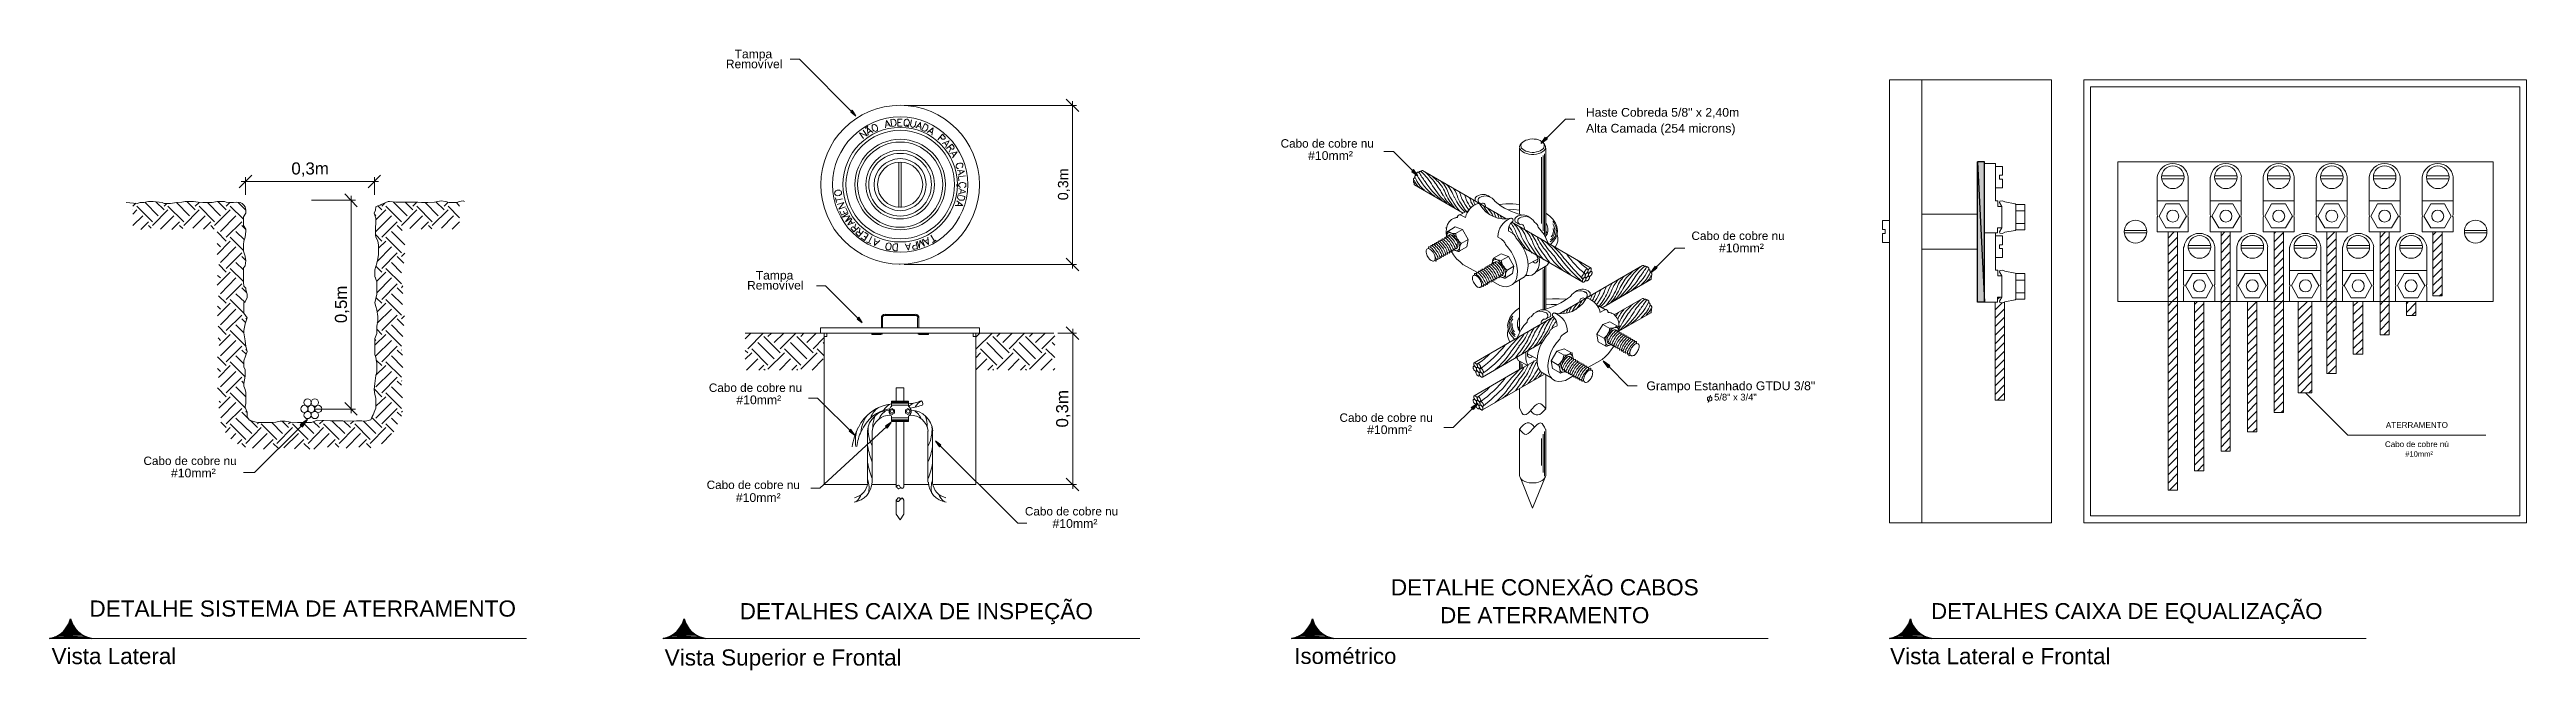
# Model space of a CAD drawing. Header units: millimetres. Extents: x 53 to 176, y -29 to 32.
# Drawn here: x 109.1 to 142.29, y -28.85 to -20.54 of the extents above; entities that cross this region are included whole.
import ezdxf

# ---------------------------------------------------------------- set-up
doc = ezdxf.new("R2010")
doc.units = ezdxf.units.MM
doc.layers.add('16 - Sistema de aterramento', color=6, linetype='Continuous')
doc.styles.add('Arial0', font='arial.ttf', dxfattribs={"height": 3.14658})

msp = doc.modelspace()

# ---------------------------------------------------------------- texts
at = {"layer": '16 - Sistema de aterramento', "color": 7, "true_color": 0x000007, "style": 'Arial0'}
for s, height, p in [('Tampa', 0.1159, (118.28, -20.654)), ('Removível', 0.1146, (118.164, -20.788)), ('Alta Camada (254 microns)', 0.11788, (129.69, -21.651)), ('Haste Cobreda 5/8" x 2,40m', 0.11688, (129.689, -21.437)), ('Cabo de cobre nu ', 0.11245, (125.598, -21.851)), ('#10mm²', 0.1173, (125.966, -22.016)), ('0,3m', 0.162, (112.34, -22.211)), ('Cabo de cobre nu ', 0.11244, (131.104, -23.088)), ('#10mm²', 0.1176, (131.472, -23.254)), ('Tampa', 0.1158, (118.564, -23.618)), ('Removível', 0.1144, (118.448, -23.752)), ('Cabo de cobre nu ', 0.11244, (117.935, -25.123)), ('#10mm²', 0.1172, (118.304, -25.288)), ('Grampo Estanhado GTDU 3/8"', 0.11732, (130.5, -25.1)), ('5/8" x 3/4"', 0.08978, (131.408, -25.238)), ('Cabo de cobre nu ', 0.11257, (126.387, -25.524)), ('ATERRAMENTO', 0.07771, (140.41, -25.605)), ('#10mm²', 0.1173, (126.757, -25.688)), ('Cabo de cobre nú', 0.07698, (140.398, -25.862)), ('Cabo de cobre nu ', 0.11244, (110.358, -26.102)), ('#10mm²', 0.1173, (110.726, -26.268)), (' #10mm²', 0.0724, (140.642, -25.991)), ('Cabo de cobre nu ', 0.11245, (117.906, -26.424)), ('#10mm²', 0.1172, (118.297, -26.597)), ('Cabo de cobre nu ', 0.11256, (122.171, -26.778)), ('#10mm²', 0.1176, (122.54, -26.944)), ('DETALHE CONEXÃO CABOS', 0.21606, (127.075, -27.848)), ('DETALHE SISTEMA DE ATERRAMENTO', 0.21666, (109.633, -28.133)), ('DETALHES CAIXA DE INSPEÇÃO', 0.21629, (118.348, -28.168)), ('DE ATERRAMENTO', 0.21509, (127.735, -28.221)), (' DETALHES CAIXA DE EQUALIZAÇÃO', 0.21324, (134.232, -28.165)), ('Vista Lateral', 0.21515, (109.127, -28.769)), ('Isométrico', 0.2122, (125.782, -28.766)), ('Vista Lateral e Frontal', 0.21626, (133.766, -28.77)), ('Vista Superior e Frontal', 0.21644, (117.343, -28.788))]:
    msp.add_text(s, height=height, dxfattribs=at).set_placement(p)
for s, height, p in [('0,3m', 0.1375, (122.751, -22.556)), ('0,5m', 0.1616, (113.085, -24.202)), ('0,3m', 0.1616, (122.751, -25.6))]:
    msp.add_text(s, height=height, rotation=90, dxfattribs=at).set_placement(p)

# ---------------------------------------------------------------- hatches: boundary and pattern name
at = {"layer": '16 - Sistema de aterramento', "true_color": 0x000007}
for points in [[(119.857, -21.351), (119.836, -21.373), (119.907, -21.426)], [(129.147, -21.713), (129.172, -21.738), (129.089, -21.798)], [(127.38, -22.146), (127.355, -22.171), (127.437, -22.231)], [(130.62, -23.439), (130.641, -23.464), (130.559, -23.526)], [(119.944, -24.122), (119.921, -24.144), (119.992, -24.195)], [(129.983, -24.798), (130.009, -24.773), (129.922, -24.713)], [(112.458, -25.563), (112.488, -25.589), (112.556, -25.492)], [(120.304, -25.584), (120.325, -25.607), (120.379, -25.531)], [(128.177, -25.359), (128.152, -25.334), (128.239, -25.274)], [(119.836, -25.625), (119.814, -25.646), (119.886, -25.696)], [(121.026, -25.857), (121.044, -25.836), (120.973, -25.785)]]:
    msp.add_hatch(color=7, dxfattribs=at).paths.add_polyline_path(points)
at = {"layer": '16 - Sistema de aterramento', "true_color": 0xffffff}
h = msp.add_hatch(color=7, dxfattribs=at)
h.paths.add_polyline_path([(135.029, -22.042), (134.936, -22.042), (135.029, -23.922)])
h.paths.add_polyline_path([(134.936, -22.042), (135.029, -23.922), (134.936, -23.922)])
at = {"layer": '16 - Sistema de aterramento', "true_color": 0x000005}
for points in [[(109.381, -28.164), (109.404, -28.228), (109.359, -28.228)], [(117.603, -28.164), (117.628, -28.228), (117.58, -28.228)], [(126.025, -28.164), (126.047, -28.228), (126.005, -28.228)], [(134.04, -28.164), (134.059, -28.228), (134.017, -28.228)]]:
    msp.add_hatch(color=5, dxfattribs=at).paths.add_polyline_path(points)
h = msp.add_hatch(color=5, dxfattribs=at)
h.paths.add_polyline_path([(109.599, -28.407), (109.166, -28.407), (109.663, -28.424)])
h.paths.add_polyline_path([(109.166, -28.407), (109.663, -28.424), (109.099, -28.424)])
h = msp.add_hatch(color=5, dxfattribs=at)
h.paths.add_polyline_path([(109.538, -28.379), (109.228, -28.379), (109.599, -28.407)])
h.paths.add_polyline_path([(109.228, -28.379), (109.599, -28.407), (109.166, -28.407)])
h = msp.add_hatch(color=5, dxfattribs=at)
h.paths.add_polyline_path([(109.485, -28.34), (109.281, -28.34), (109.538, -28.379)])
h.paths.add_polyline_path([(109.281, -28.34), (109.538, -28.379), (109.228, -28.379)])
h = msp.add_hatch(color=5, dxfattribs=at)
h.paths.add_polyline_path([(109.437, -28.284), (109.323, -28.284), (109.485, -28.34)])
h.paths.add_polyline_path([(109.323, -28.284), (109.485, -28.34), (109.281, -28.34)])
h = msp.add_hatch(color=5, dxfattribs=at)
h.paths.add_polyline_path([(109.404, -28.228), (109.359, -28.228), (109.437, -28.284)])
h.paths.add_polyline_path([(109.359, -28.228), (109.437, -28.284), (109.323, -28.284)])
h = msp.add_hatch(color=5, dxfattribs=at)
h.paths.add_polyline_path([(117.82, -28.407), (117.387, -28.407), (117.885, -28.424)])
h.paths.add_polyline_path([(117.387, -28.407), (117.885, -28.424), (117.323, -28.424)])
h = msp.add_hatch(color=5, dxfattribs=at)
h.paths.add_polyline_path([(117.759, -28.379), (117.449, -28.379), (117.82, -28.407)])
h.paths.add_polyline_path([(117.449, -28.379), (117.82, -28.407), (117.387, -28.407)])
h = msp.add_hatch(color=5, dxfattribs=at)
h.paths.add_polyline_path([(117.706, -28.34), (117.502, -28.34), (117.759, -28.379)])
h.paths.add_polyline_path([(117.502, -28.34), (117.759, -28.379), (117.449, -28.379)])
h = msp.add_hatch(color=5, dxfattribs=at)
h.paths.add_polyline_path([(117.658, -28.284), (117.547, -28.284), (117.706, -28.34)])
h.paths.add_polyline_path([(117.547, -28.284), (117.706, -28.34), (117.502, -28.34)])
h = msp.add_hatch(color=5, dxfattribs=at)
h.paths.add_polyline_path([(117.628, -28.228), (117.58, -28.228), (117.658, -28.284)])
h.paths.add_polyline_path([(117.58, -28.228), (117.658, -28.284), (117.547, -28.284)])
h = msp.add_hatch(color=5, dxfattribs=at)
h.paths.add_polyline_path([(126.24, -28.407), (125.807, -28.407), (126.307, -28.424)])
h.paths.add_polyline_path([(125.807, -28.407), (126.307, -28.424), (125.743, -28.424)])
h = msp.add_hatch(color=5, dxfattribs=at)
h.paths.add_polyline_path([(126.179, -28.379), (125.869, -28.379), (126.24, -28.407)])
h.paths.add_polyline_path([(125.869, -28.379), (126.24, -28.407), (125.807, -28.407)])
h = msp.add_hatch(color=5, dxfattribs=at)
h.paths.add_polyline_path([(126.126, -28.34), (125.922, -28.34), (126.179, -28.379)])
h.paths.add_polyline_path([(125.922, -28.34), (126.179, -28.379), (125.869, -28.379)])
h = msp.add_hatch(color=5, dxfattribs=at)
h.paths.add_polyline_path([(126.084, -28.284), (125.969, -28.284), (126.126, -28.34)])
h.paths.add_polyline_path([(125.969, -28.284), (126.126, -28.34), (125.922, -28.34)])
h = msp.add_hatch(color=5, dxfattribs=at)
h.paths.add_polyline_path([(126.047, -28.228), (126.005, -28.228), (126.084, -28.284)])
h.paths.add_polyline_path([(126.005, -28.228), (126.084, -28.284), (125.969, -28.284)])
h = msp.add_hatch(color=5, dxfattribs=at)
h.paths.add_polyline_path([(134.255, -28.407), (133.822, -28.407), (134.322, -28.424)])
h.paths.add_polyline_path([(133.822, -28.407), (134.322, -28.424), (133.757, -28.424)])
h = msp.add_hatch(color=5, dxfattribs=at)
h.paths.add_polyline_path([(134.193, -28.379), (133.88, -28.379), (134.255, -28.407)])
h.paths.add_polyline_path([(133.88, -28.379), (134.255, -28.407), (133.822, -28.407)])
h = msp.add_hatch(color=5, dxfattribs=at)
h.paths.add_polyline_path([(134.14, -28.34), (133.936, -28.34), (134.193, -28.379)])
h.paths.add_polyline_path([(133.936, -28.34), (134.193, -28.379), (133.88, -28.379)])
h = msp.add_hatch(color=5, dxfattribs=at)
h.paths.add_polyline_path([(134.095, -28.284), (133.981, -28.284), (134.14, -28.34)])
h.paths.add_polyline_path([(133.981, -28.284), (134.14, -28.34), (133.936, -28.34)])
h = msp.add_hatch(color=5, dxfattribs=at)
h.paths.add_polyline_path([(134.059, -28.228), (134.017, -28.228), (134.095, -28.284)])
h.paths.add_polyline_path([(134.017, -28.228), (134.095, -28.284), (133.981, -28.284)])

# ---------------------------------------------------------------- linework, layer by layer
at = {"layer": '16 - Sistema de aterramento', "color": 7, "linetype": 'Continuous', "lineweight": 20, "true_color": 0x000007}
for points in [[(119.149, -20.668), (119.027, -20.668), (119.027, -20.668)], [(119.907, -21.426), (119.149, -20.668), (119.149, -20.668)], [(135.929, -20.944), (133.756, -20.944), (133.756, -20.944)], [(133.756, -26.876), (133.756, -20.944), (133.756, -20.944)], [(134.192, -26.876), (134.192, -20.944), (134.192, -20.944)], [(135.929, -26.876), (135.929, -20.944), (135.929, -20.944)], [(120.061, -21.573), (120.061, -21.562), (120.061, -21.562)], [(120.301, -21.584), (120.315, -21.488), (120.368, -21.57)], [(120.308, -21.552), (120.35, -21.545), (120.35, -21.545)], [(120.469, -21.562), (120.469, -21.469), (120.526, -21.469)], [(120.469, -21.513), (120.504, -21.513), (120.504, -21.513)], [(120.469, -21.562), (120.526, -21.562), (120.526, -21.562)], [(120.586, -21.548), (120.611, -21.577), (120.611, -21.577)], [(120.65, -21.481), (120.636, -21.545), (120.641, -21.559), (120.647, -21.57), (120.659, -21.577), (120.668, -21.58), (120.68, -21.577), (120.691, -21.57), (120.698, -21.559), (120.712, -21.495)], [(120.708, -21.587), (120.772, -21.513), (120.776, -21.609)], [(120.73, -21.562), (120.772, -21.577), (120.772, -21.577)], [(129.415, -21.469), (129.161, -21.726), (129.161, -21.726)], [(129.415, -21.469), (129.543, -21.469), (129.543, -21.469)], [(120.008, -21.731), (119.953, -21.655), (120.057, -21.692), (120.004, -21.619)], [(120.036, -21.595), (120.036, -21.584), (120.036, -21.584)], [(120.047, -21.577), (120.05, -21.58), (120.05, -21.58)], [(120.072, -21.685), (120.057, -21.587), (120.132, -21.648)], [(120.068, -21.651), (120.107, -21.627), (120.107, -21.627)], [(120.861, -21.648), (120.941, -21.587), (120.923, -21.685)], [(120.891, -21.63), (120.93, -21.651), (120.93, -21.651)], [(121.005, -21.745), (121.065, -21.673), (121.094, -21.701), (121.101, -21.713), (121.101, -21.72), (121.101, -21.731), (121.09, -21.738), (121.083, -21.74), (121.076, -21.74), (121.062, -21.738), (121.033, -21.708)], [(121.062, -21.795), (121.155, -21.759), (121.108, -21.848)], [(121.094, -21.784), (121.122, -21.82), (121.122, -21.82)], [(121.12, -21.863), (121.195, -21.806), (121.219, -21.838), (121.223, -21.852), (121.219, -21.859), (121.216, -21.866), (121.209, -21.873), (121.198, -21.873), (121.195, -21.873), (121.184, -21.866), (121.159, -21.834)], [(121.177, -21.859), (121.155, -21.912), (121.155, -21.912)], [(127.112, -21.902), (126.983, -21.902), (126.983, -21.902)], [(127.112, -21.902), (127.366, -22.159), (127.366, -22.159)], [(128.839, -21.781), (128.821, -21.798), (128.807, -21.816), (128.8, -21.834), (128.803, -21.855), (128.81, -21.873), (128.821, -21.891), (128.842, -21.909), (128.867, -21.919), (128.897, -21.93), (128.925, -21.937), (128.961, -21.942), (128.993, -21.942), (129.025, -21.937), (129.057, -21.93), (129.085, -21.919), (129.11, -21.905), (129.129, -21.891), (129.143, -21.873), (129.147, -21.852), (129.147, -21.834), (129.14, -21.813), (129.129, -21.795), (129.108, -21.781)], [(128.8, -22.746), (128.8, -21.859), (128.8, -21.859)], [(129.151, -23.039), (129.151, -21.859), (129.151, -21.859)], [(120.483, -22.049), (120.483, -22.653), (120.483, -22.653)], [(120.512, -22.049), (120.512, -22.653), (120.512, -22.653)], [(121.166, -21.928), (121.262, -21.909), (121.202, -21.988)], [(121.198, -21.919), (121.219, -21.96), (121.219, -21.96)], [(121.326, -22.116), (121.333, -22.109), (121.34, -22.098), (121.34, -22.088), (121.337, -22.074), (121.331, -22.066), (121.319, -22.059), (121.308, -22.059), (121.294, -22.059), (121.273, -22.063), (121.262, -22.074), (121.255, -22.081), (121.248, -22.091), (121.248, -22.102), (121.251, -22.116), (121.259, -22.123), (121.269, -22.132), (121.28, -22.132)], [(121.262, -22.153), (121.363, -22.166), (121.276, -22.221)], [(121.374, -22.231), (121.28, -22.242), (121.287, -22.295)], [(121.298, -22.159), (121.305, -22.203), (121.305, -22.203)], [(127.444, -22.178), (127.441, -22.178), (127.437, -22.178), (127.434, -22.178), (127.43, -22.18), (127.43, -22.185), (127.427, -22.185), (127.423, -22.187), (127.423, -22.192), (127.419, -22.196), (127.419, -22.199), (127.419, -22.203), (127.419, -22.206), (127.419, -22.21), (127.419, -22.213), (127.423, -22.217), (127.419, -22.217), (127.416, -22.217), (127.412, -22.217), (127.409, -22.221), (127.405, -22.224), (127.402, -22.228), (127.402, -22.231), (127.398, -22.235), (127.398, -22.238), (127.398, -22.242), (127.398, -22.245), (127.398, -22.249), (127.398, -22.253), (127.402, -22.253), (127.398, -22.253), (127.395, -22.253), (127.391, -22.256), (127.387, -22.256), (127.387, -22.26), (127.384, -22.263), (127.38, -22.263), (127.38, -22.267), (127.377, -22.27), (127.377, -22.274), (127.377, -22.277), (127.377, -22.281), (127.377, -22.285), (127.377, -22.288), (127.38, -22.292), (127.384, -22.292), (127.387, -22.292)], [(127.473, -22.171), (127.469, -22.166), (127.466, -22.166), (127.466, -22.171), (127.462, -22.171), (127.459, -22.171), (127.455, -22.173), (127.455, -22.178), (127.452, -22.18), (127.452, -22.185)], [(127.476, -22.173), (127.48, -22.171), (127.485, -22.166), (127.487, -22.164), (127.492, -22.164), (127.492, -22.159), (127.494, -22.159), (127.499, -22.159), (127.497, -22.158)], [(127.501, -22.159), (128.622, -22.806), (128.622, -22.806)], [(129.096, -22.868), (129.096, -21.977), (129.096, -21.977)], [(129.115, -22.964), (129.115, -21.956), (129.115, -21.956)], [(129.133, -23.014), (129.133, -21.935), (129.133, -21.935)], [(135.179, -22.563), (135.179, -22.063), (135.029, -22.063)], [(135.179, -22.102), (135.272, -22.102), (135.272, -22.102)], [(135.272, -22.102), (135.272, -22.221), (135.232, -22.221), (135.232, -22.274), (135.272, -22.274), (135.272, -22.391)], [(137.403, -22.231), (137.703, -22.231), (137.703, -22.231)], [(138.114, -22.231), (138.414, -22.231), (138.414, -22.231)], [(138.822, -22.231), (139.122, -22.231), (139.122, -22.231)], [(139.534, -22.231), (139.835, -22.231), (139.835, -22.231)], [(140.243, -22.231), (140.543, -22.231), (140.543, -22.231)], [(140.954, -22.231), (141.254, -22.231), (141.254, -22.231)], [(110.127, -22.586), (110.274, -22.599), (110.313, -22.588), (110.363, -22.588), (110.427, -22.574), (110.489, -22.574), (110.61, -22.588), (110.636, -22.599), (110.718, -22.599), (110.8, -22.588), (110.874, -22.581), (110.915, -22.574), (110.989, -22.574), (111.028, -22.574), (111.089, -22.581), (111.154, -22.588), (111.204, -22.588), (111.279, -22.588), (111.344, -22.574), (111.376, -22.574), (111.443, -22.574), (111.465, -22.581), (111.507, -22.588), (111.564, -22.588), (111.608, -22.581), (111.654, -22.588), (111.679, -22.599), (111.704, -22.62), (111.722, -22.646), (111.729, -22.689), (111.729, -22.728), (111.697, -22.778), (111.697, -22.796), (111.697, -22.861), (111.697, -22.893), (111.729, -22.943), (111.729, -22.968), (111.722, -23.049), (111.704, -23.106), (111.697, -23.15), (111.697, -23.239), (111.722, -23.303), (111.722, -23.315), (111.729, -23.365), (111.722, -23.436), (111.697, -23.461), (111.697, -23.493), (111.697, -23.544), (111.697, -23.651), (111.704, -23.707), (111.729, -23.732), (111.729, -23.757), (111.747, -23.815), (111.747, -23.858), (111.722, -23.915), (111.704, -23.929), (111.704, -24.03), (111.704, -24.069), (111.747, -24.13), (111.722, -24.211), (111.704, -24.301), (111.704, -24.333), (111.722, -24.44), (111.729, -24.516), (111.747, -24.58), (111.704, -24.706), (111.704, -24.731), (111.704, -24.788), (111.722, -24.827), (111.722, -24.91), (111.704, -25.009), (111.704, -25.048), (111.722, -25.091), (111.729, -25.13), (111.729, -25.206), (111.729, -25.245), (111.729, -25.281), (111.722, -25.313), (111.722, -25.332), (111.747, -25.396), (111.747, -25.46), (111.779, -25.503), (111.819, -25.517), (111.869, -25.528), (111.901, -25.535), (111.962, -25.535), (112.069, -25.535), (112.133, -25.528), (112.19, -25.517), (112.256, -25.517), (112.33, -25.528), (112.423, -25.535), (112.456, -25.535), (112.563, -25.535), (112.609, -25.535), (112.685, -25.503), (112.866, -25.51), (112.923, -25.51), (113.031, -25.51), (113.088, -25.517), (113.214, -25.51), (113.285, -25.51), (113.335, -25.517), (113.403, -25.495), (113.425, -25.453), (113.435, -25.428), (113.46, -25.371), (113.474, -25.339), (113.474, -25.295), (113.474, -25.256), (113.474, -25.206), (113.46, -25.156), (113.45, -25.091), (113.46, -25.009), (113.474, -24.903), (113.485, -24.859), (113.485, -24.795), (113.485, -24.738), (113.474, -24.662), (113.46, -24.623), (113.46, -24.548), (113.46, -24.516), (113.46, -24.408), (113.485, -24.341), (113.485, -24.294), (113.485, -24.243), (113.499, -24.169), (113.499, -24.112), (113.485, -24.023), (113.474, -23.979), (113.46, -23.929), (113.474, -23.872), (113.485, -23.815), (113.485, -23.757), (113.485, -23.643), (113.474, -23.611), (113.46, -23.576), (113.46, -23.486), (113.485, -23.397), (113.499, -23.34), (113.507, -23.282), (113.507, -23.221), (113.507, -23.157), (113.499, -23.1), (113.474, -23.049), (113.467, -23.025), (113.467, -22.953), (113.467, -22.911), (113.474, -22.87), (113.474, -22.796), (113.45, -22.728), (113.467, -22.689), (113.474, -22.646), (113.499, -22.632), (113.531, -22.62), (113.542, -22.613), (113.606, -22.588), (113.639, -22.574), (113.657, -22.574), (113.739, -22.581), (113.796, -22.581), (113.854, -22.581), (113.943, -22.581), (113.993, -22.581), (114.035, -22.581), (114.086, -22.588), (114.168, -22.588), (114.257, -22.581), (114.347, -22.563), (114.404, -22.574), (114.454, -22.588), (114.562, -22.588), (114.587, -22.574), (114.644, -22.563), (114.661, -22.574)], [(119.646, -22.586), (119.632, -22.524), (119.632, -22.524)], [(119.639, -22.556), (119.728, -22.535), (119.728, -22.535)], [(121.259, -22.563), (121.337, -22.625), (121.237, -22.627)], [(121.262, -22.345), (121.259, -22.349), (121.259, -22.363), (121.262, -22.366), (121.269, -22.366), (121.273, -22.363), (121.273, -22.352), (121.287, -22.352)], [(121.287, -22.4), (121.377, -22.442), (121.28, -22.471)], [(121.358, -22.384), (121.365, -22.382), (121.377, -22.37), (121.381, -22.363), (121.381, -22.345), (121.377, -22.334), (121.365, -22.327), (121.358, -22.324), (121.344, -22.317), (121.324, -22.317), (121.308, -22.324), (121.301, -22.327), (121.291, -22.334), (121.287, -22.345), (121.287, -22.363), (121.291, -22.37), (121.301, -22.382), (121.308, -22.384)], [(121.317, -22.414), (121.312, -22.46), (121.312, -22.46)], [(127.387, -22.292), (127.384, -22.295), (127.384, -22.299), (127.38, -22.302), (127.38, -22.306), (127.38, -22.31), (127.38, -22.313), (127.38, -22.317), (127.384, -22.317), (127.384, -22.32)], [(127.384, -22.292), (127.383, -22.291), (127.383, -22.291)], [(127.391, -22.327), (127.387, -22.331), (127.387, -22.334), (127.387, -22.338), (127.387, -22.342), (127.387, -22.345), (127.387, -22.349), (127.391, -22.349)], [(127.391, -22.349), (128.045, -22.728), (128.045, -22.728)], [(128.264, -22.599), (128.207, -22.567), (128.207, -22.567)], [(135.179, -22.391), (135.272, -22.391), (135.272, -22.391)], [(135.179, -22.563), (135.211, -22.563), (135.211, -22.639), (135.265, -22.639), (135.265, -22.925), (135.207, -22.925), (135.207, -22.992)], [(135.45, -22.611), (135.443, -22.602), (135.304, -22.579), (135.272, -22.563), (135.237, -22.567), (135.23, -22.586), (135.265, -22.639)], [(137.761, -22.249), (137.761, -22.753), (137.756, -22.767), (137.761, -22.781), (137.761, -22.978), (137.346, -22.978), (137.346, -22.781), (137.353, -22.767), (137.346, -22.753), (137.346, -22.249)], [(137.346, -22.563), (137.761, -22.563), (137.761, -22.563)], [(137.403, -22.267), (137.703, -22.267), (137.703, -22.267)], [(138.472, -22.249), (138.472, -22.753), (138.465, -22.767), (138.472, -22.781), (138.472, -22.978), (138.057, -22.978), (138.057, -22.781), (138.065, -22.767), (138.057, -22.753), (138.057, -22.249)], [(138.057, -22.563), (138.472, -22.563), (138.472, -22.563)], [(138.114, -22.267), (138.414, -22.267), (138.414, -22.267)], [(139.18, -22.249), (139.18, -22.753), (139.177, -22.767), (139.18, -22.781), (139.18, -22.978), (138.765, -22.978), (138.765, -22.781), (138.772, -22.767), (138.765, -22.753), (138.765, -22.249)], [(138.765, -22.563), (139.18, -22.563), (139.18, -22.563)], [(138.822, -22.267), (139.122, -22.267), (139.122, -22.267)], [(139.892, -22.249), (139.892, -22.753), (139.885, -22.767), (139.892, -22.781), (139.892, -22.978), (139.477, -22.978), (139.477, -22.781), (139.484, -22.767), (139.477, -22.753), (139.477, -22.249)], [(139.477, -22.563), (139.892, -22.563), (139.892, -22.563)], [(139.534, -22.267), (139.835, -22.267), (139.835, -22.267)], [(140.6, -22.249), (140.6, -22.753), (140.593, -22.767), (140.6, -22.781), (140.6, -22.978), (140.185, -22.978), (140.185, -22.781), (140.192, -22.767), (140.185, -22.753), (140.185, -22.249)], [(140.185, -22.563), (140.6, -22.563), (140.6, -22.563)], [(140.243, -22.267), (140.543, -22.267), (140.543, -22.267)], [(141.311, -22.249), (141.311, -22.753), (141.304, -22.767), (141.311, -22.781), (141.311, -22.978), (140.896, -22.978), (140.896, -22.781), (140.9, -22.767), (140.896, -22.753), (140.896, -22.249)], [(140.896, -22.563), (141.311, -22.563), (141.311, -22.563)], [(140.954, -22.267), (141.254, -22.267), (141.254, -22.267)], [(110.216, -22.685), (110.215, -22.683), (110.215, -22.683)], [(110.216, -22.634), (110.256, -22.595), (110.256, -22.595)], [(110.216, -22.742), (110.271, -22.685), (110.271, -22.685)], [(110.216, -22.896), (110.349, -22.764), (110.349, -22.764)], [(110.478, -22.843), (110.271, -22.634), (110.271, -22.634)], [(110.321, -22.95), (110.427, -22.843), (110.427, -22.843)], [(110.557, -22.764), (110.379, -22.586), (110.379, -22.586)], [(110.46, -22.928), (110.427, -22.896), (110.427, -22.896)], [(110.478, -22.896), (110.686, -22.685), (110.686, -22.685)], [(110.636, -22.685), (110.524, -22.579), (110.524, -22.579)], [(110.585, -22.943), (110.764, -22.764), (110.764, -22.764)], [(110.636, -22.634), (110.67, -22.599), (110.67, -22.599)], [(110.897, -22.843), (110.686, -22.634), (110.686, -22.634)], [(110.736, -22.95), (110.842, -22.843), (110.842, -22.843)], [(110.975, -22.764), (110.8, -22.588), (110.8, -22.588)], [(110.886, -22.936), (110.842, -22.896), (110.842, -22.896)], [(110.897, -22.896), (111.103, -22.685), (111.103, -22.685)], [(111.05, -22.685), (110.939, -22.574), (110.939, -22.574)], [(111.018, -22.928), (111.183, -22.764), (111.183, -22.764)], [(111.05, -22.634), (111.103, -22.586), (111.103, -22.586)], [(111.312, -22.843), (111.103, -22.634), (111.103, -22.634)], [(111.161, -22.943), (111.261, -22.843), (111.261, -22.843)], [(111.39, -22.764), (111.215, -22.588), (111.215, -22.588)], [(111.307, -22.943), (111.261, -22.896), (111.261, -22.896)], [(111.312, -22.896), (111.522, -22.685), (111.522, -22.685)], [(111.468, -22.685), (111.353, -22.574), (111.353, -22.574)], [(111.39, -22.975), (111.596, -22.764), (111.596, -22.764)], [(111.468, -22.634), (111.515, -22.588), (111.515, -22.588)], [(111.468, -23.049), (111.676, -22.843), (111.676, -22.843)], [(111.697, -22.81), (111.522, -22.634), (111.522, -22.634)], [(111.729, -22.689), (111.626, -22.586), (111.626, -22.586)], [(111.729, -22.95), (111.676, -22.896), (111.676, -22.896)], [(113.474, -22.764), (113.457, -22.749), (113.457, -22.749)], [(113.474, -22.817), (113.604, -22.685), (113.604, -22.685)], [(113.474, -22.975), (113.682, -22.764), (113.682, -22.764)], [(113.553, -22.685), (113.499, -22.632), (113.499, -22.632)], [(113.553, -22.634), (113.592, -22.595), (113.592, -22.595)], [(113.553, -23.049), (113.76, -22.843), (113.76, -22.843)], [(113.815, -22.843), (113.604, -22.634), (113.604, -22.634)], [(113.893, -22.764), (113.703, -22.579), (113.703, -22.579)], [(113.824, -22.96), (113.76, -22.896), (113.76, -22.896)], [(113.815, -22.896), (114.021, -22.685), (114.021, -22.685)], [(113.968, -22.685), (113.865, -22.581), (113.865, -22.581)], [(113.929, -22.936), (114.099, -22.764), (114.099, -22.764)], [(113.968, -22.634), (114.021, -22.581), (114.021, -22.581)], [(114.229, -22.843), (114.021, -22.634), (114.021, -22.634)], [(114.079, -22.943), (114.179, -22.843), (114.179, -22.843)], [(114.308, -22.764), (114.133, -22.588), (114.133, -22.588)], [(114.222, -22.939), (114.179, -22.896), (114.179, -22.896)], [(114.229, -22.896), (114.44, -22.685), (114.44, -22.685)], [(114.386, -22.685), (114.275, -22.579), (114.275, -22.579)], [(114.354, -22.928), (114.514, -22.764), (114.514, -22.764)], [(114.386, -22.634), (114.436, -22.586), (114.436, -22.586)], [(114.594, -22.792), (114.44, -22.634), (114.44, -22.634)], [(114.493, -22.943), (114.594, -22.843), (114.594, -22.843)], [(114.594, -22.634), (114.551, -22.588), (114.551, -22.588)], [(114.594, -22.896), (114.593, -22.894), (114.593, -22.894)], [(119.765, -22.643), (119.675, -22.675), (119.742, -22.586), (119.653, -22.613)], [(119.797, -22.714), (119.714, -22.757), (119.689, -22.703)], [(119.843, -22.792), (119.765, -22.843), (119.825, -22.764), (119.724, -22.781), (119.804, -22.732)], [(119.754, -22.735), (119.74, -22.703), (119.74, -22.703)], [(119.797, -22.714), (119.772, -22.664), (119.772, -22.664)], [(119.893, -22.856), (119.797, -22.886), (119.85, -22.803)], [(119.861, -22.868), (119.832, -22.831), (119.832, -22.831)], [(119.889, -22.928), (119.903, -22.87), (119.903, -22.87)], [(121.284, -22.586), (121.273, -22.625), (121.273, -22.625)], [(127.967, -22.789), (127.923, -22.796), (127.888, -22.813), (127.856, -22.843), (127.834, -22.882), (127.82, -22.932), (127.817, -22.985), (127.82, -23.042)], [(127.913, -22.799), (127.971, -22.778), (127.971, -22.778)], [(127.999, -22.753), (128.074, -22.71), (128.074, -22.71)], [(128.074, -22.789), (128.006, -22.753), (128.006, -22.753)], [(128.106, -22.707), (128.095, -22.703), (128.095, -22.703)], [(128.8, -22.613), (128.711, -22.606), (128.617, -22.606), (128.528, -22.613)], [(128.8, -22.689), (128.725, -22.682), (128.65, -22.685)], [(128.696, -22.849), (129.759, -23.464), (129.759, -23.464)], [(128.793, -22.875), (128.736, -22.843), (128.736, -22.843)], [(129.05, -22.918), (129.046, -22.903), (129.043, -22.893), (129.036, -22.882), (129.028, -22.87), (129.018, -22.861), (129.007, -22.854), (129, -22.849)], [(129.143, -23.046), (129.168, -23.01), (129.179, -22.971), (129.179, -22.932), (129.172, -22.893), (129.151, -22.854)], [(129.215, -23.15), (129.257, -23.104), (129.286, -23.058), (129.305, -23.01), (129.307, -22.96), (129.3, -22.907), (129.282, -22.861), (129.247, -22.81), (129.204, -22.767), (129.151, -22.728)], [(133.756, -22.829), (133.662, -22.829), (133.662, -22.829)], [(133.662, -22.829), (133.662, -22.95), (133.699, -22.95), (133.699, -23.003), (133.662, -23.003)], [(134.192, -22.742), (134.936, -22.742), (134.936, -22.742)], [(135.45, -22.781), (135.45, -22.611), (135.45, -22.611)], [(135.45, -22.611), (135.572, -22.611), (135.572, -22.611)], [(135.45, -22.953), (135.572, -22.953), (135.572, -22.611)], [(135.45, -22.696), (135.572, -22.696), (135.572, -22.696)], [(135.45, -22.781), (135.45, -22.953), (135.45, -22.953)], [(135.45, -22.868), (135.572, -22.868), (135.572, -22.868)], [(111.468, -23.104), (111.344, -22.978), (111.344, -22.978)], [(111.344, -23.282), (111.522, -23.104), (111.522, -23.104)], [(111.39, -23.182), (111.344, -23.136), (111.344, -23.136)], [(111.39, -23.39), (111.596, -23.182), (111.596, -23.182)], [(111.697, -23.228), (111.522, -23.049), (111.522, -23.049)], [(111.711, -23.086), (111.596, -22.975), (111.596, -22.975)], [(113.553, -23.104), (113.467, -23.017), (113.467, -23.017)], [(113.489, -23.375), (113.682, -23.182), (113.682, -23.182)], [(113.507, -23.2), (113.604, -23.104), (113.604, -23.104)], [(113.815, -23.26), (113.604, -23.049), (113.604, -23.049)], [(113.861, -23.154), (113.682, -22.975), (113.682, -22.975)], [(119.946, -22.918), (119.878, -22.978), (119.85, -22.95), (119.843, -22.939), (119.843, -22.932), (119.846, -22.921), (119.854, -22.918), (119.864, -22.914), (119.871, -22.914), (119.882, -22.921), (119.91, -22.95)], [(120.008, -22.971), (119.946, -23.042), (119.918, -23.014), (119.91, -23.003), (119.907, -22.996), (119.91, -22.989), (119.918, -22.982), (119.925, -22.978), (119.932, -22.978), (119.946, -22.982), (119.976, -23.007)], [(119.953, -22.989), (119.96, -22.932), (119.96, -22.932)], [(120.072, -23.017), (120.022, -23.093), (119.971, -23.06)], [(120.047, -23.058), (120.015, -23.035), (120.015, -23.035)], [(120.072, -23.017), (120.025, -22.985), (120.025, -22.985)], [(120.104, -23.139), (120.047, -23.111), (120.047, -23.111)], [(120.075, -23.125), (120.118, -23.042), (120.118, -23.042)], [(120.226, -23.093), (120.157, -23.164), (120.161, -23.067)], [(120.203, -23.118), (120.161, -23.1), (120.161, -23.1)], [(120.634, -23.129), (120.611, -23.225), (120.565, -23.139)], [(120.625, -23.161), (120.583, -23.168), (120.583, -23.168)], [(120.712, -23.111), (120.733, -23.204), (120.694, -23.211), (120.68, -23.211), (120.675, -23.207), (120.668, -23.2), (120.666, -23.186), (120.668, -23.179), (120.673, -23.171), (120.682, -23.164), (120.723, -23.154)], [(120.794, -23.086), (120.826, -23.171), (120.762, -23.097), (120.758, -23.196), (120.726, -23.106)], [(120.87, -23.049), (120.877, -23.147), (120.804, -23.079)], [(120.87, -23.081), (120.829, -23.104), (120.829, -23.104)], [(120.959, -23.104), (120.909, -23.025), (120.909, -23.025)], [(120.983, -23.09), (120.934, -23.122), (120.934, -23.122)], [(127.703, -23.354), (127.705, -23.347), (127.705, -23.34), (127.705, -23.329), (127.703, -23.315), (127.696, -23.301), (127.687, -23.282), (127.677, -23.269), (127.666, -23.25), (127.652, -23.232), (127.641, -23.218), (127.627, -23.204), (127.616, -23.193), (127.606, -23.186), (127.595, -23.179), (127.588, -23.179), (127.581, -23.179)], [(127.581, -23.179), (127.584, -23.207), (127.584, -23.207)], [(127.728, -23.336), (127.73, -23.333), (127.735, -23.326), (127.73, -23.315), (127.728, -23.301), (127.723, -23.285), (127.712, -23.269), (127.705, -23.25), (127.691, -23.236), (127.68, -23.218), (127.67, -23.204), (127.655, -23.189), (127.645, -23.179), (127.634, -23.171), (127.623, -23.164), (127.616, -23.164), (127.609, -23.164)], [(127.609, -23.164), (127.613, -23.186), (127.613, -23.186)], [(127.634, -23.15), (127.638, -23.171), (127.638, -23.171)], [(127.753, -23.322), (127.756, -23.317), (127.76, -23.31), (127.756, -23.301), (127.753, -23.285), (127.749, -23.271), (127.737, -23.253), (127.73, -23.239), (127.721, -23.221), (127.705, -23.204), (127.696, -23.189), (127.68, -23.175), (127.67, -23.164), (127.659, -23.157), (127.648, -23.15), (127.641, -23.15), (127.634, -23.15)], [(127.756, -23.296), (127.777, -23.308), (127.781, -23.303), (127.785, -23.296), (127.781, -23.285), (127.777, -23.271), (127.774, -23.257), (127.763, -23.239), (127.756, -23.225), (127.744, -23.207), (127.73, -23.189), (127.721, -23.175), (127.705, -23.161), (127.696, -23.15), (127.684, -23.143), (127.673, -23.136), (127.666, -23.136), (127.659, -23.136), (127.663, -23.157)], [(127.802, -23.294), (127.806, -23.289), (127.81, -23.282), (127.806, -23.271), (127.802, -23.257), (127.799, -23.243), (127.788, -23.225), (127.781, -23.207), (127.77, -23.193), (127.756, -23.175), (127.744, -23.161), (127.73, -23.147), (127.721, -23.136), (127.71, -23.129), (127.698, -23.122), (127.691, -23.122), (127.684, -23.122)], [(127.684, -23.122), (127.687, -23.143), (127.687, -23.143)], [(127.831, -23.278), (127.834, -23.275), (127.834, -23.269), (127.831, -23.257), (127.827, -23.243), (127.824, -23.228), (127.817, -23.211), (127.806, -23.193), (127.795, -23.179), (127.781, -23.161), (127.77, -23.147), (127.756, -23.132), (127.744, -23.122), (127.735, -23.111), (127.723, -23.106), (127.716, -23.104), (127.71, -23.106)], [(127.71, -23.106), (127.712, -23.129), (127.712, -23.129)], [(127.856, -23.264), (127.859, -23.26), (127.859, -23.253), (127.859, -23.239), (127.856, -23.228), (127.849, -23.214), (127.842, -23.196), (127.831, -23.179), (127.82, -23.161), (127.806, -23.147), (127.795, -23.132), (127.781, -23.118), (127.77, -23.106), (127.76, -23.097), (127.749, -23.093), (127.742, -23.09), (127.735, -23.093)], [(127.735, -23.093), (127.737, -23.115), (127.737, -23.115)], [(127.881, -23.25), (127.884, -23.246), (127.884, -23.236), (127.881, -23.225), (127.877, -23.214), (127.874, -23.196), (127.863, -23.182), (127.856, -23.164), (127.845, -23.147), (127.831, -23.132), (127.82, -23.115), (127.806, -23.104), (127.795, -23.093), (127.785, -23.081), (127.774, -23.079), (127.767, -23.074), (127.76, -23.079)], [(127.76, -23.079), (127.763, -23.1), (127.763, -23.1)], [(127.906, -23.236), (127.909, -23.228), (127.909, -23.221), (127.909, -23.211), (127.906, -23.196), (127.899, -23.182), (127.891, -23.168), (127.881, -23.15), (127.87, -23.132), (127.859, -23.115), (127.845, -23.1), (127.834, -23.086), (127.82, -23.074), (127.81, -23.067), (127.802, -23.06), (127.792, -23.06), (127.788, -23.06)], [(127.788, -23.065), (127.788, -23.081), (127.788, -23.081)], [(127.932, -23.221), (127.934, -23.214), (127.939, -23.207), (127.934, -23.196), (127.932, -23.182), (127.923, -23.168), (127.916, -23.15), (127.909, -23.136), (127.895, -23.118), (127.884, -23.1), (127.87, -23.086), (127.859, -23.072), (127.849, -23.06), (127.834, -23.053), (127.827, -23.046), (127.817, -23.046), (127.813, -23.046)], [(127.813, -23.049), (127.817, -23.072), (127.817, -23.072)], [(127.813, -23.072), (127.813, -23.067), (127.813, -23.067)], [(127.909, -23.211), (127.927, -23.221), (127.941, -23.228), (127.955, -23.232), (127.971, -23.228), (127.98, -23.221), (127.989, -23.211), (127.996, -23.196), (127.999, -23.182), (127.996, -23.161), (127.992, -23.139), (127.985, -23.118), (127.978, -23.093), (127.964, -23.072), (127.953, -23.049), (127.934, -23.032), (127.92, -23.017), (127.902, -23.003), (127.884, -22.996), (127.87, -22.989), (127.856, -22.989), (127.845, -22.992), (127.834, -23), (127.827, -23.014), (127.824, -23.028), (127.82, -23.046), (127.831, -22.982)], [(127.838, -22.975), (127.939, -22.914), (127.939, -22.914)], [(127.934, -23.193), (127.955, -23.207), (127.96, -23.2), (127.964, -23.193), (127.96, -23.182), (127.955, -23.168), (127.953, -23.154), (127.941, -23.139), (127.934, -23.122), (127.923, -23.104), (127.909, -23.086), (127.899, -23.072), (127.884, -23.058), (127.874, -23.046), (127.863, -23.039), (127.852, -23.032), (127.845, -23.032), (127.838, -23.032)], [(127.838, -23.032), (127.842, -23.058), (127.842, -23.058)], [(127.964, -23.196), (127.967, -23.189), (127.973, -23.179), (127.973, -23.168), (127.973, -23.154), (127.973, -23.136), (127.971, -23.122), (127.964, -23.104), (127.953, -23.086), (127.946, -23.072), (127.932, -23.058), (127.92, -23.042), (127.909, -23.032), (127.895, -23.025), (127.884, -23.021), (127.874, -23.017), (127.863, -23.021), (127.856, -23.025), (127.849, -23.032)], [(127.881, -23.25), (127.856, -23.236), (127.856, -23.236)], [(127.863, -23.021), (127.866, -23.042), (127.866, -23.042)], [(127.863, -23.021), (127.866, -23.042), (127.866, -23.042)], [(127.971, -23.129), (127.964, -23.111), (127.953, -23.093), (127.941, -23.079), (127.927, -23.065), (127.916, -23.049), (127.902, -23.035), (127.891, -23.028), (127.881, -23.021)], [(127.971, -23.129), (127.964, -23.111), (127.953, -23.093), (127.941, -23.079), (127.927, -23.065), (127.916, -23.049), (127.902, -23.035), (127.891, -23.028), (127.881, -23.021)], [(127.906, -23.236), (127.884, -23.221), (127.884, -23.221)], [(127.884, -23.232), (127.916, -23.289), (127.955, -23.34), (128.003, -23.383), (128.045, -23.422)], [(127.932, -23.221), (127.909, -23.207), (127.909, -23.207)], [(127.909, -23.218), (127.978, -23.243), (127.978, -23.243)], [(127.939, -22.914), (128.035, -22.95), (128.113, -23.081)], [(127.941, -23.003), (128.035, -22.95), (128.035, -22.95)], [(127.971, -23.186), (127.96, -23.179), (127.96, -23.179)], [(127.971, -23.186), (127.96, -23.179), (127.96, -23.179)], [(127.992, -23.239), (128.092, -23.182), (128.092, -23.182)], [(128.017, -23.136), (128.113, -23.081), (128.113, -23.081)], [(128.092, -23.182), (128.113, -23.081), (128.113, -23.081)], [(128.42, -23.633), (128.535, -23.7), (128.585, -23.711), (128.631, -23.715), (128.67, -23.704), (128.707, -23.683), (128.736, -23.651), (128.757, -23.608), (128.768, -23.558), (128.771, -23.5), (128.764, -23.439), (128.75, -23.379), (128.725, -23.315), (128.693, -23.253), (128.654, -23.196), (128.61, -23.147)], [(128.56, -23.079), (128.507, -23.049), (128.507, -23.049)], [(128.61, -23.147), (128.606, -23.132), (128.599, -23.122), (128.596, -23.111), (128.585, -23.1), (128.578, -23.093), (128.567, -23.086), (128.56, -23.079)], [(128.704, -22.996), (128.647, -22.964), (128.647, -22.964)], [(128.753, -23.065), (128.75, -23.049), (128.743, -23.039), (128.736, -23.028), (128.728, -23.017), (128.721, -23.01), (128.711, -23.003), (128.704, -22.996)], [(128.725, -23.665), (128.867, -23.583), (128.893, -23.544), (128.907, -23.493), (128.915, -23.436), (128.911, -23.372), (128.897, -23.308), (128.872, -23.239), (128.839, -23.175), (128.8, -23.118), (128.753, -23.065)], [(128.842, -23.186), (129.647, -23.654), (129.647, -23.654)], [(129.183, -23.132), (129.158, -23.072), (129.129, -23.017), (129.089, -22.964), (129.05, -22.918)], [(129.108, -23.09), (129.759, -23.464), (129.759, -23.464)], [(129.279, -23.186), (129.3, -23.143), (129.312, -23.104), (129.312, -23.06), (129.305, -23.017)], [(130.63, -23.454), (130.884, -23.196), (131.013, -23.196)], [(133.662, -23.003), (133.662, -23.122), (133.662, -23.122)], [(133.756, -23.122), (133.662, -23.122), (133.662, -23.122)], [(134.192, -23.211), (134.936, -23.211), (134.936, -23.211)], [(135.029, -22.992), (135.207, -22.992), (135.207, -22.992)], [(135.179, -23.493), (135.179, -22.992), (135.029, -22.992)], [(135.179, -23.032), (135.272, -23.032), (135.272, -23.032)], [(135.45, -22.953), (135.443, -22.96), (135.304, -22.985), (135.272, -23), (135.237, -22.996), (135.23, -22.978), (135.265, -22.925)], [(135.272, -23.032), (135.272, -23.154), (135.232, -23.154), (135.232, -23.204), (135.272, -23.204), (135.272, -23.322)], [(136.903, -22.96), (137.203, -22.96), (137.203, -22.96)], [(136.903, -22.992), (137.203, -22.992), (137.203, -22.992)], [(138.118, -23.182), (138.118, -23.686), (138.111, -23.7), (138.118, -23.718), (138.118, -23.911), (137.699, -23.911), (137.699, -23.718), (137.707, -23.7), (137.699, -23.686), (137.699, -23.182)], [(137.756, -23.164), (138.061, -23.164), (138.061, -23.164)], [(137.756, -23.2), (138.061, -23.2), (138.061, -23.2)], [(138.826, -23.182), (138.826, -23.686), (138.819, -23.7), (138.826, -23.718), (138.826, -23.911), (138.411, -23.911), (138.411, -23.718), (138.418, -23.7), (138.411, -23.686), (138.411, -23.182)], [(138.469, -23.164), (138.769, -23.164), (138.769, -23.164)], [(138.469, -23.2), (138.769, -23.2), (138.769, -23.2)], [(139.537, -23.182), (139.537, -23.686), (139.53, -23.7), (139.537, -23.718), (139.537, -23.911), (139.12, -23.911), (139.12, -23.718), (139.127, -23.7), (139.12, -23.686), (139.12, -23.182)], [(139.177, -23.164), (139.48, -23.164), (139.48, -23.164)], [(139.177, -23.2), (139.48, -23.2), (139.48, -23.2)], [(140.245, -23.182), (140.245, -23.686), (140.238, -23.7), (140.245, -23.718), (140.245, -23.911), (139.831, -23.911), (139.831, -23.718), (139.838, -23.7), (139.831, -23.686), (139.831, -23.182)], [(139.888, -23.164), (140.188, -23.164), (140.188, -23.164)], [(139.888, -23.2), (140.188, -23.2), (140.188, -23.2)], [(140.958, -23.182), (140.958, -23.686), (140.951, -23.7), (140.958, -23.718), (140.958, -23.911), (140.539, -23.911), (140.539, -23.718), (140.546, -23.7), (140.539, -23.686), (140.539, -23.182)], [(140.596, -23.164), (140.9, -23.164), (140.9, -23.164)], [(140.596, -23.2), (140.9, -23.2), (140.9, -23.2)], [(141.762, -22.96), (141.462, -22.96), (141.462, -22.96)], [(141.762, -22.992), (141.462, -22.992), (141.462, -22.992)], [(111.346, -23.693), (111.522, -23.521), (111.522, -23.521)], [(111.39, -23.597), (111.351, -23.562), (111.351, -23.562)], [(111.468, -23.521), (111.369, -23.418), (111.369, -23.418)], [(111.468, -23.468), (111.676, -23.26), (111.676, -23.26)], [(111.697, -23.643), (111.522, -23.468), (111.522, -23.468)], [(111.697, -23.489), (111.596, -23.39), (111.596, -23.39)], [(111.729, -23.365), (111.676, -23.31), (111.676, -23.31)], [(113.553, -23.521), (113.471, -23.439), (113.471, -23.439)], [(113.482, -23.643), (113.604, -23.521), (113.604, -23.521)], [(113.553, -23.468), (113.76, -23.26), (113.76, -23.26)], [(113.815, -23.675), (113.604, -23.468), (113.604, -23.468)], [(113.817, -23.526), (113.682, -23.39), (113.682, -23.39)], [(113.849, -23.4), (113.76, -23.31), (113.76, -23.31)], [(113.815, -23.31), (113.861, -23.264), (113.861, -23.264)], [(127.663, -23.361), (127.68, -23.372), (127.684, -23.368), (127.684, -23.361), (127.684, -23.35), (127.68, -23.336), (127.673, -23.322), (127.666, -23.308)], [(127.703, -23.35), (127.68, -23.34), (127.68, -23.34)], [(127.728, -23.336), (127.705, -23.326), (127.705, -23.326)], [(127.753, -23.322), (127.73, -23.31), (127.73, -23.31)], [(127.802, -23.294), (127.781, -23.282), (127.781, -23.282)], [(127.831, -23.278), (127.806, -23.269), (127.806, -23.269)], [(127.856, -23.264), (127.831, -23.253), (127.831, -23.253)], [(128.228, -23.521), (128.042, -23.418), (128.042, -23.418)], [(128.313, -23.711), (128.317, -23.707), (128.317, -23.697), (128.317, -23.686), (128.313, -23.675), (128.306, -23.658), (128.299, -23.643), (128.289, -23.626), (128.278, -23.608), (128.267, -23.594), (128.253, -23.576), (128.242, -23.565), (128.228, -23.553), (128.217, -23.544), (128.21, -23.539), (128.2, -23.537), (128.196, -23.539), (128.196, -23.562)], [(128.342, -23.697), (128.346, -23.69), (128.346, -23.683), (128.346, -23.672), (128.342, -23.661), (128.335, -23.643), (128.328, -23.629), (128.317, -23.611), (128.306, -23.594), (128.296, -23.579), (128.281, -23.562), (128.271, -23.551), (128.257, -23.537), (128.246, -23.528), (128.235, -23.526), (128.228, -23.521), (128.221, -23.521)], [(128.221, -23.526), (128.224, -23.546), (128.224, -23.546)], [(128.367, -23.683), (128.37, -23.679), (128.37, -23.668), (128.37, -23.658), (128.367, -23.647), (128.36, -23.629), (128.353, -23.615), (128.342, -23.597), (128.331, -23.579), (128.321, -23.565), (128.306, -23.546), (128.296, -23.537), (128.281, -23.521), (128.271, -23.514), (128.26, -23.512), (128.253, -23.507), (128.249, -23.507)], [(128.249, -23.512), (128.249, -23.533), (128.249, -23.533)], [(128.393, -23.668), (128.395, -23.665), (128.395, -23.654), (128.395, -23.643), (128.393, -23.633), (128.386, -23.615), (128.379, -23.601), (128.367, -23.583), (128.356, -23.565), (128.346, -23.551), (128.331, -23.533), (128.321, -23.521), (128.306, -23.507), (128.296, -23.5), (128.285, -23.496), (128.278, -23.493), (128.271, -23.493)], [(128.274, -23.496), (128.274, -23.519), (128.274, -23.519)], [(128.418, -23.654), (128.42, -23.647), (128.42, -23.64), (128.42, -23.629), (128.418, -23.618), (128.411, -23.601), (128.402, -23.586), (128.393, -23.569), (128.381, -23.551), (128.37, -23.537), (128.356, -23.519), (128.346, -23.505), (128.331, -23.493), (128.321, -23.486), (128.31, -23.482), (128.303, -23.479), (128.296, -23.479)], [(128.296, -23.482), (128.299, -23.505), (128.299, -23.505)], [(128.443, -23.64), (128.446, -23.633), (128.446, -23.626), (128.446, -23.615), (128.443, -23.601), (128.436, -23.586), (128.427, -23.572), (128.418, -23.553), (128.406, -23.537), (128.395, -23.519), (128.381, -23.505), (128.37, -23.489), (128.356, -23.479), (128.346, -23.472), (128.338, -23.464), (128.328, -23.464), (128.324, -23.464)], [(128.324, -23.468), (128.324, -23.486), (128.324, -23.486)], [(128.468, -23.626), (128.471, -23.618), (128.475, -23.611), (128.471, -23.601), (128.468, -23.586), (128.46, -23.572), (128.453, -23.553), (128.443, -23.539), (128.432, -23.521), (128.42, -23.505), (128.406, -23.489), (128.395, -23.475), (128.386, -23.464), (128.37, -23.457), (128.363, -23.45), (128.353, -23.45), (128.349, -23.45)], [(128.349, -23.454), (128.349, -23.472), (128.349, -23.472)], [(128.492, -23.608), (128.496, -23.604), (128.496, -23.597), (128.496, -23.586), (128.492, -23.572), (128.485, -23.558), (128.478, -23.539), (128.468, -23.526), (128.457, -23.507), (128.446, -23.489), (128.432, -23.475), (128.42, -23.461), (128.406, -23.45), (128.395, -23.443), (128.388, -23.436), (128.379, -23.436), (128.374, -23.436), (128.374, -23.457)], [(128.521, -23.594), (128.525, -23.59), (128.525, -23.583), (128.525, -23.572), (128.521, -23.558), (128.514, -23.544), (128.507, -23.526), (128.496, -23.507), (128.485, -23.489), (128.471, -23.475), (128.46, -23.461), (128.446, -23.447), (128.436, -23.436), (128.425, -23.425), (128.413, -23.422), (128.406, -23.418), (128.4, -23.422)], [(128.4, -23.422), (128.402, -23.443), (128.402, -23.443)], [(128.546, -23.579), (128.549, -23.576), (128.549, -23.565), (128.549, -23.553), (128.546, -23.544), (128.539, -23.526), (128.532, -23.512), (128.521, -23.493), (128.51, -23.475), (128.5, -23.461), (128.485, -23.443), (128.475, -23.432), (128.46, -23.422), (128.45, -23.411), (128.439, -23.407), (128.432, -23.404), (128.425, -23.407)], [(128.425, -23.407), (128.427, -23.429), (128.427, -23.429)], [(128.427, -23.429), (128.427, -23.425), (128.427, -23.425)], [(128.432, -23.404), (128.443, -23.343), (128.443, -23.343)], [(128.525, -23.572), (128.539, -23.583), (128.557, -23.586), (128.571, -23.59), (128.585, -23.586), (128.596, -23.583), (128.603, -23.572), (128.61, -23.558), (128.61, -23.539), (128.61, -23.521), (128.606, -23.5), (128.599, -23.475), (128.589, -23.454), (128.578, -23.432), (128.564, -23.411), (128.549, -23.393), (128.532, -23.375), (128.517, -23.365), (128.5, -23.354), (128.485, -23.35), (128.471, -23.35), (128.457, -23.354), (128.446, -23.361), (128.439, -23.372), (128.436, -23.386), (128.436, -23.404)], [(128.45, -23.333), (128.553, -23.275), (128.553, -23.275)], [(128.571, -23.565), (128.574, -23.562), (128.574, -23.553), (128.574, -23.544), (128.571, -23.528), (128.564, -23.514), (128.557, -23.496), (128.546, -23.479), (128.535, -23.461), (128.525, -23.447), (128.51, -23.432), (128.5, -23.418), (128.485, -23.407), (128.475, -23.397), (128.464, -23.393), (128.457, -23.39), (128.45, -23.393)], [(128.45, -23.393), (128.453, -23.415), (128.453, -23.415)], [(128.574, -23.553), (128.581, -23.546), (128.585, -23.537), (128.589, -23.526), (128.589, -23.512), (128.585, -23.496), (128.581, -23.479), (128.574, -23.461), (128.567, -23.447), (128.557, -23.429), (128.546, -23.415), (128.535, -23.404), (128.521, -23.393), (128.51, -23.386), (128.496, -23.379), (128.485, -23.379), (128.478, -23.379), (128.468, -23.386), (128.464, -23.393)], [(128.478, -23.379), (128.478, -23.4), (128.478, -23.4)], [(128.585, -23.486), (128.574, -23.472), (128.564, -23.454), (128.553, -23.436), (128.542, -23.422), (128.528, -23.407), (128.517, -23.397), (128.507, -23.386), (128.496, -23.379)], [(128.546, -23.579), (128.521, -23.565), (128.521, -23.565)], [(128.571, -23.565), (128.549, -23.551), (128.549, -23.551)], [(128.553, -23.275), (128.65, -23.308), (128.725, -23.439)], [(128.553, -23.361), (128.65, -23.308), (128.65, -23.308)], [(128.585, -23.544), (128.574, -23.537), (128.574, -23.537)], [(128.606, -23.601), (128.707, -23.539), (128.707, -23.539)], [(128.631, -23.496), (128.725, -23.439), (128.725, -23.439)], [(128.707, -23.539), (128.725, -23.439), (128.725, -23.439)], [(128.883, -23.565), (128.925, -23.565), (128.964, -23.558), (129, -23.537), (129.028, -23.507), (129.05, -23.468), (129.064, -23.425), (129.069, -23.372), (129.064, -23.315)], [(128.915, -23.411), (129.043, -23.343), (129.043, -23.343)], [(128.975, -23.379), (128.989, -23.386), (129, -23.393), (129.011, -23.397), (129.021, -23.393), (129.028, -23.39), (129.036, -23.383), (129.043, -23.372), (129.043, -23.361), (129.043, -23.347), (129.043, -23.329), (129.036, -23.315), (129.028, -23.296)], [(129.021, -23.514), (129.165, -23.432), (129.165, -23.432)], [(129.115, -24.026), (129.115, -23.482), (129.115, -23.482)], [(129.133, -24.019), (129.133, -23.45), (129.133, -23.45)], [(129.151, -24.016), (129.151, -23.439), (129.151, -23.439)], [(129.165, -23.432), (129.179, -23.411), (129.193, -23.39)], [(130.449, -23.432), (129.33, -24.076), (129.33, -24.076)], [(130.474, -23.443), (130.469, -23.439), (130.467, -23.436), (130.463, -23.432), (130.458, -23.432), (130.458, -23.429), (130.456, -23.429), (130.451, -23.429)], [(130.499, -23.454), (130.499, -23.45), (130.495, -23.447), (130.492, -23.443), (130.488, -23.439), (130.483, -23.439), (130.481, -23.439), (130.476, -23.439)], [(130.563, -23.562), (130.566, -23.562), (130.57, -23.562), (130.57, -23.558), (130.573, -23.558), (130.573, -23.553), (130.573, -23.551), (130.573, -23.546), (130.573, -23.544), (130.573, -23.539), (130.57, -23.537), (130.57, -23.533), (130.566, -23.533), (130.563, -23.528), (130.563, -23.526), (130.559, -23.526), (130.556, -23.521), (130.552, -23.521), (130.548, -23.521), (130.552, -23.521), (130.552, -23.519), (130.552, -23.514), (130.552, -23.512), (130.552, -23.507), (130.552, -23.505), (130.548, -23.5), (130.548, -23.496), (130.545, -23.493), (130.541, -23.489), (130.538, -23.489), (130.538, -23.486), (130.534, -23.486), (130.531, -23.486), (130.527, -23.486), (130.531, -23.482), (130.531, -23.479), (130.531, -23.475), (130.531, -23.472), (130.531, -23.468), (130.531, -23.464), (130.527, -23.461), (130.527, -23.457), (130.524, -23.457), (130.52, -23.454), (130.516, -23.45), (130.513, -23.447), (130.509, -23.447), (130.506, -23.447)], [(130.563, -23.562), (130.562, -23.56), (130.562, -23.56)], [(130.563, -23.59), (130.566, -23.59), (130.566, -23.586), (130.57, -23.586), (130.57, -23.583), (130.57, -23.579), (130.57, -23.576), (130.566, -23.572), (130.566, -23.569), (130.566, -23.565), (130.563, -23.562)], [(135.179, -23.322), (135.272, -23.322), (135.272, -23.322)], [(135.179, -23.493), (135.211, -23.493), (135.211, -23.569), (135.265, -23.569), (135.265, -23.854), (135.207, -23.854), (135.207, -23.922)], [(135.45, -23.539), (135.443, -23.533), (135.304, -23.507), (135.272, -23.493), (135.237, -23.496), (135.23, -23.514), (135.265, -23.569)], [(135.45, -23.711), (135.45, -23.539), (135.45, -23.539)], [(135.45, -23.539), (135.572, -23.539), (135.572, -23.539)], [(135.45, -23.883), (135.572, -23.883), (135.572, -23.539)], [(137.699, -23.496), (138.118, -23.496), (138.118, -23.496)], [(138.411, -23.496), (138.826, -23.496), (138.826, -23.496)], [(139.12, -23.496), (139.537, -23.496), (139.537, -23.496)], [(139.831, -23.496), (140.245, -23.496), (140.245, -23.496)], [(140.539, -23.496), (140.958, -23.496), (140.958, -23.496)], [(111.468, -23.936), (111.365, -23.837), (111.365, -23.837)], [(111.39, -23.808), (111.596, -23.597), (111.596, -23.597)], [(111.468, -23.886), (111.676, -23.675), (111.676, -23.675)], [(111.704, -24.069), (111.522, -23.886), (111.522, -23.886)], [(111.715, -23.922), (111.596, -23.808), (111.596, -23.808)], [(111.74, -23.79), (111.676, -23.729), (111.676, -23.729)], [(113.474, -23.597), (113.464, -23.59), (113.464, -23.59)], [(113.553, -23.936), (113.478, -23.862), (113.478, -23.862)], [(113.485, -23.796), (113.682, -23.597), (113.682, -23.597)], [(113.553, -23.886), (113.76, -23.675), (113.76, -23.675)], [(113.815, -24.094), (113.604, -23.886), (113.604, -23.886)], [(113.831, -23.954), (113.682, -23.808), (113.682, -23.808)], [(113.835, -23.805), (113.76, -23.729), (113.76, -23.729)], [(113.815, -23.729), (113.835, -23.704), (113.835, -23.704)], [(119.499, -23.704), (119.378, -23.704), (119.378, -23.704)], [(119.992, -24.195), (119.499, -23.704), (119.499, -23.704)], [(128.313, -23.711), (128.292, -23.697), (128.292, -23.697)], [(128.342, -23.697), (128.321, -23.683), (128.321, -23.683)], [(128.367, -23.683), (128.346, -23.668), (128.346, -23.668)], [(128.393, -23.668), (128.37, -23.654), (128.37, -23.654)], [(128.418, -23.654), (128.395, -23.64), (128.395, -23.64)], [(128.443, -23.64), (128.42, -23.626), (128.42, -23.626)], [(128.468, -23.626), (128.446, -23.611), (128.446, -23.611)], [(128.492, -23.608), (128.471, -23.597), (128.471, -23.597)], [(128.521, -23.594), (128.496, -23.583), (128.496, -23.583)], [(128.525, -23.576), (128.592, -23.601), (128.592, -23.601)], [(128.8, -24.309), (128.8, -23.622), (128.8, -23.622)], [(129.422, -23.883), (129.333, -23.876), (129.24, -23.876), (129.151, -23.883)], [(129.687, -23.869), (129.743, -23.837), (129.743, -23.837)], [(130.559, -23.618), (129.905, -23.998), (129.905, -23.998)], [(130.449, -23.872), (130.069, -24.09), (130.069, -24.09)], [(130.474, -23.886), (130.469, -23.883), (130.467, -23.879), (130.467, -23.876), (130.463, -23.876), (130.458, -23.872), (130.456, -23.872), (130.451, -23.872)], [(130.499, -23.894), (130.499, -23.89), (130.495, -23.89), (130.492, -23.886), (130.492, -23.883), (130.488, -23.883), (130.483, -23.879), (130.481, -23.879), (130.476, -23.879)], [(130.563, -24), (130.566, -24), (130.57, -24), (130.573, -23.998), (130.573, -23.993), (130.573, -23.991), (130.573, -23.986), (130.573, -23.984), (130.57, -23.979), (130.57, -23.975), (130.566, -23.972), (130.563, -23.968), (130.559, -23.965), (130.556, -23.965), (130.552, -23.965), (130.548, -23.965), (130.552, -23.961), (130.552, -23.959), (130.552, -23.954), (130.552, -23.952), (130.552, -23.947), (130.548, -23.943), (130.548, -23.94), (130.545, -23.936), (130.541, -23.933), (130.538, -23.929), (130.534, -23.926), (130.531, -23.926), (130.527, -23.926), (130.531, -23.926), (130.531, -23.922), (130.531, -23.919), (130.531, -23.915), (130.531, -23.911), (130.531, -23.908), (130.527, -23.904), (130.527, -23.901), (130.524, -23.897), (130.52, -23.894), (130.516, -23.894), (130.516, -23.89), (130.513, -23.89), (130.509, -23.89), (130.506, -23.89)], [(130.559, -23.618), (130.563, -23.618), (130.563, -23.615), (130.563, -23.611), (130.563, -23.608), (130.563, -23.604), (130.563, -23.601), (130.559, -23.597)], [(135.265, -23.854), (135.207, -23.854), (135.207, -23.922), (135.175, -23.922)], [(135.45, -23.883), (135.443, -23.89), (135.304, -23.915), (135.272, -23.929), (135.237, -23.926), (135.23, -23.908), (135.265, -23.854)], [(135.45, -23.626), (135.572, -23.626), (135.572, -23.626)], [(135.45, -23.711), (135.45, -23.883), (135.45, -23.883)], [(135.45, -23.796), (135.572, -23.796), (135.572, -23.796)], [(111.351, -24.105), (111.522, -23.936), (111.522, -23.936)], [(111.39, -24.016), (111.351, -23.975), (111.351, -23.975)], [(111.39, -24.223), (111.596, -24.016), (111.596, -24.016)], [(111.468, -24.301), (111.676, -24.094), (111.676, -24.094)], [(111.704, -24.33), (111.596, -24.223), (111.596, -24.223)], [(111.726, -24.195), (111.676, -24.144), (111.676, -24.144)], [(111.729, -24.144), (111.747, -24.13), (111.747, -24.13)], [(113.489, -24.051), (113.604, -23.936), (113.604, -23.936)], [(113.492, -24.204), (113.682, -24.016), (113.682, -24.016)], [(113.553, -24.301), (113.76, -24.094), (113.76, -24.094)], [(113.835, -24.38), (113.682, -24.223), (113.682, -24.223)], [(113.849, -24.234), (113.76, -24.144), (113.76, -24.144)], [(113.815, -24.144), (113.854, -24.105), (113.854, -24.105)], [(120.247, -24.133), (120.247, -24.266), (120.247, -24.266)], [(120.261, -24.133), (120.261, -24.266), (120.261, -24.266)], [(120.293, -24.087), (120.701, -24.087), (120.701, -24.087)], [(120.293, -24.101), (120.701, -24.101), (120.701, -24.101)], [(120.733, -24.133), (120.733, -24.266), (120.733, -24.266)], [(120.748, -24.133), (120.748, -24.266), (120.748, -24.266)], [(129.254, -24.119), (128.191, -24.734), (128.191, -24.734)], [(128.8, -23.998), (128.746, -24.037), (128.7, -24.08), (128.668, -24.13), (128.65, -24.179), (128.638, -24.229), (128.647, -24.28), (128.663, -24.326), (128.693, -24.373), (128.736, -24.419)], [(128.9, -24.188), (128.858, -24.234), (128.821, -24.287), (128.793, -24.341), (128.768, -24.401)], [(128.8, -24.122), (128.778, -24.162), (128.771, -24.202), (128.771, -24.241), (128.782, -24.28), (128.803, -24.316)], [(128.95, -24.119), (128.939, -24.122), (128.932, -24.13), (128.922, -24.14), (128.915, -24.151), (128.907, -24.162), (128.904, -24.172), (128.9, -24.188)], [(129.296, -23.954), (129.225, -23.952), (129.151, -23.959)], [(129.154, -24.144), (129.215, -24.112), (129.215, -24.112)], [(129.855, -24.452), (129.837, -24.351), (129.915, -24.22), (130.011, -24.183)], [(129.844, -23.975), (129.855, -23.972), (129.855, -23.972)], [(129.951, -24.023), (129.876, -23.979), (129.876, -23.979)], [(129.876, -24.058), (129.944, -24.023), (129.944, -24.023)], [(130.009, -24.273), (129.915, -24.22), (129.915, -24.22)], [(130.037, -24.073), (129.979, -24.048), (129.979, -24.048)], [(130.13, -24.312), (130.134, -24.255), (130.13, -24.202), (130.116, -24.151), (130.091, -24.112), (130.062, -24.083), (130.027, -24.065), (129.983, -24.058)], [(130.112, -24.243), (130.011, -24.183), (130.011, -24.183)], [(130.559, -24.062), (130.13, -24.309), (130.13, -24.309)], [(130.559, -24.062), (130.563, -24.058), (130.563, -24.055), (130.563, -24.051), (130.563, -24.048), (130.563, -24.044), (130.563, -24.041), (130.559, -24.037)], [(130.563, -24.005), (130.562, -24.003), (130.562, -24.003)], [(130.563, -24.033), (130.566, -24.03), (130.57, -24.026), (130.57, -24.023), (130.57, -24.019), (130.566, -24.016), (130.566, -24.012), (130.566, -24.009), (130.563, -24.005)], [(135.029, -23.922), (135.175, -23.922), (135.207, -23.922)], [(111.468, -24.355), (111.358, -24.241), (111.358, -24.241)], [(111.39, -24.433), (111.358, -24.398), (111.358, -24.398)], [(111.372, -24.502), (111.522, -24.355), (111.522, -24.355)], [(111.39, -24.642), (111.596, -24.433), (111.596, -24.433)], [(111.468, -24.72), (111.676, -24.509), (111.676, -24.509)], [(111.729, -24.509), (111.522, -24.301), (111.522, -24.301)], [(111.733, -24.619), (111.676, -24.562), (111.676, -24.562)], [(111.729, -24.562), (111.74, -24.552), (111.74, -24.552)], [(113.46, -24.498), (113.604, -24.355), (113.604, -24.355)], [(113.474, -24.433), (113.46, -24.415), (113.46, -24.415)], [(113.474, -24.642), (113.682, -24.433), (113.682, -24.433)], [(113.553, -24.355), (113.485, -24.284), (113.485, -24.284)], [(113.553, -24.72), (113.76, -24.509), (113.76, -24.509)], [(113.815, -24.509), (113.604, -24.301), (113.604, -24.301)], [(113.829, -24.63), (113.76, -24.562), (113.76, -24.562)], [(113.815, -24.562), (113.815, -24.559), (113.815, -24.559)], [(119.431, -24.337), (118.424, -24.337), (118.424, -24.337)], [(118.424, -24.412), (118.498, -24.337), (118.498, -24.337)], [(118.456, -24.545), (118.663, -24.337), (118.663, -24.337)], [(118.727, -24.763), (118.509, -24.545), (118.509, -24.545)], [(118.809, -24.681), (118.591, -24.463), (118.591, -24.463)], [(118.892, -24.598), (118.674, -24.38), (118.674, -24.38)], [(118.727, -24.38), (118.773, -24.337), (118.773, -24.337)], [(118.809, -24.463), (118.938, -24.337), (118.938, -24.337)], [(118.892, -24.545), (119.103, -24.337), (119.103, -24.337)], [(119.167, -24.763), (118.949, -24.545), (118.949, -24.545)], [(119.249, -24.681), (119.031, -24.463), (119.031, -24.463)], [(119.332, -24.598), (119.114, -24.38), (119.114, -24.38)], [(119.167, -24.38), (119.21, -24.337), (119.21, -24.337)], [(119.249, -24.463), (119.374, -24.337), (119.374, -24.337)], [(119.332, -24.545), (119.481, -24.394), (119.481, -24.394)], [(119.481, -24.642), (119.385, -24.545), (119.385, -24.545)], [(119.481, -24.477), (119.467, -24.463), (119.467, -24.463)], [(119.481, -24.337), (119.481, -26.365), (119.481, -26.365)], [(120.118, -24.344), (120.118, -24.355), (120.118, -24.355)], [(120.118, -24.344), (120.24, -24.344), (120.24, -24.344)], [(120.118, -24.355), (120.24, -24.355), (120.24, -24.355)], [(120.877, -24.344), (120.755, -24.344), (120.755, -24.344)], [(120.877, -24.355), (120.755, -24.355), (120.755, -24.355)], [(120.877, -24.344), (120.877, -24.355), (120.877, -24.355)], [(121.512, -24.39), (121.567, -24.337), (121.567, -24.337)], [(121.512, -26.365), (121.512, -24.337), (122.557, -24.337)], [(121.519, -24.545), (121.731, -24.337), (121.731, -24.337)], [(121.796, -24.763), (121.576, -24.545), (121.576, -24.545)], [(121.877, -24.681), (121.659, -24.463), (121.659, -24.463)], [(121.959, -24.598), (121.741, -24.38), (121.741, -24.38)], [(121.796, -24.38), (121.838, -24.337), (121.838, -24.337)], [(121.877, -24.463), (122.002, -24.337), (122.002, -24.337)], [(121.959, -24.545), (122.167, -24.337), (122.167, -24.337)], [(122.231, -24.763), (122.014, -24.545), (122.014, -24.545)], [(122.314, -24.681), (122.096, -24.463), (122.096, -24.463)], [(122.396, -24.598), (122.178, -24.38), (122.178, -24.38)], [(122.231, -24.38), (122.278, -24.337), (122.278, -24.337)], [(122.314, -24.463), (122.442, -24.337), (122.442, -24.337)], [(122.396, -24.545), (122.571, -24.373), (122.571, -24.373)], [(122.571, -24.662), (122.453, -24.545), (122.453, -24.545)], [(122.571, -24.498), (122.536, -24.463), (122.536, -24.463)], [(128.842, -24.358), (128.191, -24.734), (128.191, -24.734)], [(129.108, -24.456), (128.303, -24.924), (128.303, -24.924)], [(128.647, -24.287), (128.638, -24.33), (128.638, -24.373), (128.65, -24.412), (128.67, -24.456)], [(129.197, -24.333), (129.151, -24.387), (129.11, -24.447), (129.078, -24.512), (129.053, -24.577), (129.039, -24.642), (129.036, -24.706), (129.039, -24.763), (129.057, -24.813), (129.083, -24.852), (129.225, -24.935)], [(129.34, -24.415), (129.296, -24.466), (129.257, -24.523), (129.225, -24.584), (129.2, -24.649), (129.186, -24.709), (129.179, -24.77), (129.183, -24.827), (129.193, -24.878), (129.215, -24.919), (129.243, -24.952), (129.279, -24.974), (129.319, -24.984), (129.365, -24.981), (129.415, -24.97), (129.529, -24.903)], [(129.247, -24.266), (129.24, -24.273), (129.229, -24.28), (129.222, -24.287), (129.211, -24.298), (129.207, -24.309), (129.2, -24.319), (129.197, -24.333)], [(129.243, -24.809), (129.222, -24.709), (129.3, -24.577), (129.397, -24.545)], [(129.247, -24.266), (129.305, -24.236), (129.305, -24.236)], [(129.39, -24.348), (129.383, -24.355), (129.372, -24.362), (129.365, -24.369), (129.353, -24.38), (129.347, -24.39), (129.344, -24.405), (129.34, -24.415)], [(129.39, -24.348), (129.44, -24.319), (129.44, -24.319)], [(129.497, -24.601), (129.397, -24.545), (129.397, -24.545)], [(129.93, -24.405), (129.837, -24.351), (129.837, -24.351)], [(129.958, -24.509), (129.855, -24.452), (129.855, -24.452)], [(129.905, -24.69), (129.947, -24.655), (129.99, -24.609), (130.03, -24.559), (130.066, -24.505)], [(130.041, -24.48), (130.023, -24.491), (130.009, -24.498), (129.99, -24.502), (129.979, -24.498), (129.969, -24.491), (129.958, -24.48), (129.955, -24.466), (129.951, -24.452), (129.951, -24.431), (129.955, -24.408), (129.962, -24.387), (129.972, -24.366), (129.983, -24.341), (129.997, -24.323), (130.016, -24.301), (130.03, -24.287), (130.048, -24.273), (130.062, -24.266), (130.08, -24.259), (130.094, -24.259), (130.105, -24.262), (130.116, -24.269), (130.123, -24.284), (130.126, -24.298), (130.13, -24.316), (130.119, -24.255)], [(130.037, -24.488), (129.969, -24.512), (129.969, -24.512)], [(130.101, -24.301), (130.094, -24.294), (130.087, -24.291), (130.077, -24.291), (130.066, -24.291), (130.055, -24.294), (130.041, -24.301), (130.03, -24.312), (130.016, -24.326), (130.004, -24.341), (129.995, -24.355), (129.988, -24.373), (129.979, -24.39), (129.976, -24.405), (129.972, -24.422), (129.972, -24.438), (129.976, -24.447), (129.979, -24.459), (129.988, -24.466)], [(130.066, -24.291), (130.059, -24.298), (130.045, -24.305), (130.034, -24.319), (130.023, -24.333), (130.009, -24.348), (129.997, -24.362), (129.988, -24.38), (129.979, -24.398)], [(130.066, -24.291), (130.059, -24.298), (130.045, -24.305), (130.034, -24.319), (130.023, -24.333), (130.009, -24.348), (129.997, -24.362), (129.988, -24.38), (129.979, -24.398)], [(129.979, -24.456), (129.99, -24.447), (129.99, -24.447)], [(129.979, -24.456), (129.99, -24.447), (129.99, -24.447)], [(130.112, -24.301), (130.105, -24.301), (130.098, -24.305), (130.087, -24.309), (130.077, -24.316), (130.066, -24.326), (130.052, -24.341), (130.041, -24.355), (130.027, -24.373), (130.016, -24.39), (130.009, -24.408), (129.997, -24.422), (129.995, -24.438), (129.99, -24.452), (129.988, -24.463), (129.988, -24.47), (129.995, -24.477), (130.016, -24.463)], [(130.137, -24.316), (130.13, -24.316), (130.123, -24.316), (130.112, -24.323), (130.101, -24.33), (130.091, -24.341), (130.077, -24.355), (130.066, -24.369), (130.052, -24.387), (130.041, -24.405), (130.034, -24.422), (130.023, -24.438), (130.02, -24.452), (130.016, -24.466), (130.011, -24.477), (130.016, -24.484), (130.02, -24.491)], [(130.02, -24.491), (130.041, -24.477), (130.041, -24.477)], [(130.162, -24.33), (130.158, -24.33), (130.148, -24.33), (130.141, -24.337), (130.126, -24.344), (130.116, -24.355), (130.101, -24.369), (130.091, -24.383), (130.08, -24.401), (130.066, -24.419), (130.059, -24.438), (130.048, -24.452), (130.045, -24.466), (130.041, -24.48), (130.037, -24.491), (130.041, -24.498), (130.045, -24.505)], [(130.045, -24.505), (130.066, -24.491), (130.066, -24.491)], [(130.19, -24.348), (130.183, -24.344), (130.176, -24.348), (130.166, -24.351), (130.155, -24.362), (130.144, -24.373), (130.13, -24.383), (130.119, -24.401), (130.105, -24.415), (130.094, -24.433), (130.084, -24.452), (130.077, -24.47), (130.069, -24.484), (130.066, -24.495), (130.066, -24.505), (130.066, -24.516), (130.069, -24.52)], [(130.069, -24.52), (130.094, -24.505), (130.094, -24.505)], [(130.087, -24.291), (130.084, -24.312), (130.084, -24.312)], [(130.087, -24.291), (130.084, -24.312), (130.084, -24.312)], [(130.215, -24.362), (130.208, -24.358), (130.201, -24.362), (130.19, -24.366), (130.18, -24.376), (130.169, -24.387), (130.155, -24.401), (130.144, -24.415), (130.13, -24.431), (130.119, -24.447), (130.109, -24.466), (130.101, -24.484), (130.094, -24.498), (130.091, -24.512), (130.091, -24.523), (130.091, -24.53), (130.094, -24.534)], [(130.094, -24.534), (130.119, -24.523), (130.119, -24.523)], [(130.112, -24.305), (130.109, -24.326), (130.109, -24.326)], [(130.24, -24.376), (130.233, -24.373), (130.226, -24.376), (130.215, -24.383), (130.206, -24.39), (130.194, -24.401), (130.18, -24.415), (130.169, -24.431), (130.155, -24.447), (130.144, -24.463), (130.134, -24.48), (130.126, -24.498), (130.119, -24.512), (130.116, -24.527), (130.116, -24.537), (130.116, -24.545), (130.119, -24.548)], [(130.119, -24.548), (130.144, -24.537), (130.144, -24.537)], [(130.137, -24.319), (130.134, -24.341), (130.134, -24.341)], [(130.137, -24.341), (130.134, -24.337), (130.134, -24.337)], [(130.266, -24.39), (130.259, -24.39), (130.252, -24.39), (130.24, -24.398), (130.231, -24.405), (130.219, -24.415), (130.206, -24.431), (130.194, -24.445), (130.18, -24.463), (130.169, -24.48), (130.158, -24.495), (130.151, -24.512), (130.148, -24.527), (130.144, -24.541), (130.141, -24.552), (130.141, -24.559), (130.144, -24.562)], [(130.144, -24.562), (130.169, -24.552), (130.169, -24.552)], [(130.162, -24.333), (130.158, -24.355), (130.158, -24.355)], [(130.288, -24.426), (130.291, -24.405), (130.284, -24.405), (130.277, -24.405), (130.266, -24.412), (130.256, -24.419), (130.245, -24.431), (130.231, -24.445), (130.219, -24.459), (130.206, -24.477), (130.194, -24.495), (130.183, -24.509), (130.176, -24.527), (130.173, -24.541), (130.166, -24.555), (130.166, -24.566), (130.166, -24.573), (130.169, -24.577), (130.194, -24.566)], [(130.19, -24.348), (130.187, -24.369), (130.187, -24.369)], [(130.316, -24.419), (130.309, -24.419), (130.302, -24.419), (130.291, -24.426), (130.28, -24.433), (130.27, -24.445), (130.256, -24.459), (130.245, -24.473), (130.231, -24.491), (130.219, -24.509), (130.208, -24.523), (130.201, -24.541), (130.199, -24.555), (130.19, -24.569), (130.19, -24.58), (130.19, -24.587), (130.194, -24.594)], [(130.215, -24.362), (130.212, -24.383), (130.212, -24.383)], [(130.341, -24.433), (130.334, -24.433), (130.327, -24.433), (130.316, -24.44), (130.305, -24.447), (130.295, -24.459), (130.28, -24.473), (130.27, -24.488), (130.256, -24.505), (130.245, -24.523), (130.238, -24.537), (130.226, -24.555), (130.224, -24.569), (130.219, -24.584), (130.215, -24.594), (130.219, -24.601), (130.224, -24.605)], [(130.24, -24.376), (130.238, -24.398), (130.238, -24.398)], [(130.369, -24.447), (130.362, -24.447), (130.355, -24.447), (130.345, -24.456), (130.334, -24.463), (130.323, -24.473), (130.309, -24.488), (130.298, -24.502), (130.284, -24.52), (130.273, -24.537), (130.263, -24.552), (130.256, -24.569), (130.247, -24.584), (130.245, -24.598), (130.245, -24.609), (130.245, -24.616), (130.247, -24.623)], [(130.266, -24.39), (130.263, -24.412), (130.263, -24.412)], [(130.316, -24.422), (130.313, -24.44), (130.313, -24.44)], [(130.341, -24.433), (130.337, -24.456), (130.337, -24.456)], [(130.369, -24.447), (130.366, -24.477), (130.366, -24.477)], [(111.468, -24.77), (111.351, -24.655), (111.351, -24.655)], [(111.39, -24.848), (111.351, -24.809), (111.351, -24.809)], [(111.362, -24.931), (111.522, -24.77), (111.522, -24.77)], [(111.39, -25.056), (111.596, -24.848), (111.596, -24.848)], [(111.719, -24.919), (111.522, -24.72), (111.522, -24.72)], [(111.704, -24.748), (111.596, -24.642), (111.596, -24.642)], [(113.474, -24.899), (113.604, -24.77), (113.604, -24.77)], [(113.474, -25.056), (113.682, -24.848), (113.682, -24.848)], [(113.553, -24.77), (113.478, -24.699), (113.478, -24.699)], [(113.815, -24.926), (113.604, -24.72), (113.604, -24.72)], [(113.835, -24.795), (113.682, -24.642), (113.682, -24.642)], [(118.456, -24.598), (118.424, -24.569), (118.424, -24.569)], [(118.424, -24.683), (118.509, -24.598), (118.509, -24.598)], [(118.441, -24.83), (118.591, -24.681), (118.591, -24.681)], [(118.605, -24.83), (118.674, -24.763), (118.674, -24.763)], [(118.688, -24.83), (118.674, -24.82), (118.674, -24.82)], [(118.727, -24.82), (118.949, -24.598), (118.949, -24.598)], [(118.881, -24.83), (119.031, -24.681), (119.031, -24.681)], [(119.045, -24.83), (119.114, -24.763), (119.114, -24.763)], [(119.124, -24.83), (119.114, -24.82), (119.114, -24.82)], [(119.167, -24.82), (119.385, -24.598), (119.385, -24.598)], [(119.318, -24.83), (119.467, -24.681), (119.467, -24.681)], [(119.481, -24.83), (119.48, -24.829), (119.48, -24.829)], [(121.519, -24.598), (121.512, -24.591), (121.512, -24.591)], [(121.512, -24.667), (121.576, -24.598), (121.576, -24.598)], [(121.512, -24.827), (121.659, -24.681), (121.659, -24.681)], [(121.674, -24.83), (121.741, -24.763), (121.741, -24.763)], [(121.752, -24.83), (121.741, -24.82), (121.741, -24.82)], [(121.796, -24.82), (122.014, -24.598), (122.014, -24.598)], [(121.945, -24.83), (122.096, -24.681), (122.096, -24.681)], [(122.11, -24.83), (122.178, -24.763), (122.178, -24.763)], [(122.192, -24.83), (122.178, -24.82), (122.178, -24.82)], [(122.231, -24.82), (122.453, -24.598), (122.453, -24.598)], [(122.385, -24.83), (122.536, -24.681), (122.536, -24.681)], [(122.55, -24.83), (122.571, -24.809), (122.571, -24.809)], [(129.036, -24.688), (128.191, -25.174), (128.191, -25.174)], [(128.842, -24.798), (128.191, -25.174), (128.191, -25.174)], [(129.136, -24.885), (128.303, -25.364), (128.303, -25.364)], [(128.757, -24.658), (128.771, -24.681), (128.782, -24.702)], [(128.9, -24.766), (128.782, -24.702), (128.782, -24.702)], [(128.8, -24.823), (128.8, -24.713), (128.8, -24.713)], [(128.817, -24.813), (128.817, -24.72), (128.817, -24.72)], [(128.835, -24.802), (128.835, -24.752), (128.835, -24.752)], [(128.886, -24.584), (128.883, -24.635), (128.886, -24.681), (128.893, -24.724), (128.911, -24.759)], [(128.918, -24.566), (128.915, -24.584), (128.907, -24.601), (128.907, -24.616), (128.907, -24.63), (128.907, -24.642), (128.915, -24.651), (128.918, -24.658), (128.929, -24.662), (128.939, -24.667), (128.95, -24.662), (128.961, -24.658), (128.975, -24.649)], [(129.036, -24.681), (128.907, -24.612), (128.907, -24.612)], [(129.151, -25.341), (129.151, -24.892), (129.151, -24.892)], [(129.319, -24.766), (129.222, -24.709), (129.222, -24.709)], [(129.344, -24.869), (129.243, -24.809), (129.243, -24.809)], [(129.397, -24.63), (129.3, -24.577), (129.3, -24.577)], [(129.516, -24.674), (129.516, -24.655), (129.511, -24.642), (129.5, -24.63), (129.493, -24.623), (129.479, -24.619), (129.465, -24.619), (129.451, -24.623), (129.433, -24.635), (129.419, -24.644), (129.401, -24.662), (129.386, -24.681), (129.372, -24.702), (129.358, -24.724), (129.351, -24.745), (129.344, -24.77), (129.34, -24.791), (129.34, -24.809), (129.34, -24.827), (129.347, -24.841), (129.353, -24.852), (129.365, -24.855), (129.379, -24.859), (129.394, -24.855), (129.411, -24.852), (129.426, -24.841)], [(129.426, -24.845), (129.358, -24.869), (129.358, -24.869)], [(129.486, -24.662), (129.483, -24.655), (129.472, -24.649), (129.465, -24.649), (129.451, -24.649), (129.44, -24.655), (129.429, -24.662), (129.415, -24.674), (129.404, -24.683), (129.394, -24.699), (129.383, -24.716), (129.376, -24.731), (129.369, -24.748), (129.362, -24.766), (129.362, -24.78), (129.362, -24.795), (129.365, -24.809), (129.369, -24.816), (129.376, -24.823)], [(129.454, -24.649), (129.443, -24.655), (129.433, -24.667), (129.422, -24.676), (129.408, -24.69), (129.397, -24.706), (129.386, -24.724), (129.376, -24.741), (129.365, -24.756)], [(129.365, -24.813), (129.376, -24.805), (129.376, -24.805)], [(129.497, -24.662), (129.493, -24.658), (129.483, -24.662), (129.475, -24.667), (129.465, -24.676), (129.451, -24.688), (129.44, -24.702), (129.426, -24.716), (129.415, -24.734), (129.404, -24.748), (129.394, -24.766), (129.386, -24.784), (129.379, -24.798), (129.376, -24.813), (129.376, -24.823), (129.376, -24.83), (129.379, -24.834)], [(129.379, -24.834), (129.401, -24.82), (129.401, -24.82)], [(129.525, -24.676), (129.518, -24.674), (129.511, -24.676), (129.5, -24.681), (129.49, -24.69), (129.475, -24.702), (129.465, -24.716), (129.451, -24.731), (129.44, -24.745), (129.429, -24.763), (129.419, -24.78), (129.411, -24.798), (129.404, -24.813), (129.401, -24.823), (129.401, -24.837), (129.401, -24.845), (129.404, -24.848)], [(129.404, -24.848), (129.426, -24.837), (129.426, -24.837)], [(129.55, -24.69), (129.543, -24.688), (129.536, -24.69), (129.525, -24.695), (129.516, -24.706), (129.5, -24.716), (129.49, -24.731), (129.475, -24.745), (129.465, -24.763), (129.454, -24.777), (129.443, -24.795), (129.436, -24.813), (129.429, -24.827), (129.426, -24.841), (129.426, -24.852), (129.426, -24.859), (129.429, -24.862)], [(129.429, -24.862), (129.454, -24.852), (129.454, -24.852)], [(129.576, -24.706), (129.573, -24.706), (129.562, -24.706), (129.555, -24.713), (129.541, -24.72), (129.529, -24.731), (129.518, -24.745), (129.504, -24.759), (129.493, -24.777), (129.483, -24.795), (129.472, -24.809), (129.465, -24.827), (129.458, -24.841), (129.454, -24.855), (129.451, -24.866), (129.454, -24.873), (129.458, -24.88)], [(129.458, -24.88), (129.479, -24.866), (129.479, -24.866)], [(129.472, -24.649), (129.472, -24.669), (129.472, -24.669)], [(129.601, -24.72), (129.598, -24.72), (129.587, -24.72), (129.576, -24.727), (129.564, -24.734), (129.555, -24.745), (129.541, -24.759), (129.529, -24.773), (129.518, -24.791), (129.504, -24.809), (129.497, -24.827), (129.486, -24.841), (129.483, -24.855), (129.479, -24.869), (129.475, -24.88), (129.479, -24.887), (129.483, -24.894)], [(129.483, -24.894), (129.504, -24.88), (129.504, -24.88)], [(129.497, -24.662), (129.497, -24.683), (129.497, -24.683)], [(129.626, -24.734), (129.622, -24.734), (129.612, -24.738), (129.605, -24.741), (129.59, -24.748), (129.58, -24.759), (129.569, -24.773), (129.555, -24.788), (129.543, -24.805), (129.532, -24.823), (129.522, -24.841), (129.516, -24.855), (129.509, -24.869), (129.504, -24.885), (129.5, -24.894), (129.504, -24.903), (129.509, -24.91)], [(129.518, -24.674), (129.504, -24.612), (129.504, -24.612)], [(129.509, -24.91), (129.529, -24.894), (129.529, -24.894)], [(129.525, -24.676), (129.522, -24.699), (129.522, -24.699)], [(129.522, -24.699), (129.522, -24.695), (129.522, -24.695)], [(129.651, -24.748), (129.647, -24.748), (129.637, -24.752), (129.63, -24.756), (129.619, -24.763), (129.605, -24.777), (129.594, -24.788), (129.58, -24.805), (129.569, -24.82), (129.557, -24.837), (129.548, -24.855), (129.541, -24.869), (129.532, -24.887), (129.529, -24.899), (129.529, -24.91), (129.529, -24.919), (129.532, -24.924)], [(129.55, -24.69), (129.548, -24.713), (129.548, -24.713)], [(129.676, -24.763), (129.672, -24.763), (129.662, -24.766), (129.654, -24.77), (129.644, -24.777), (129.63, -24.791), (129.619, -24.802), (129.605, -24.82), (129.594, -24.834), (129.583, -24.852), (129.573, -24.869), (129.564, -24.885), (129.557, -24.903), (129.555, -24.913), (129.555, -24.924), (129.555, -24.935), (129.557, -24.938)], [(129.576, -24.709), (129.576, -24.727), (129.576, -24.727)], [(129.701, -24.802), (129.701, -24.78), (129.697, -24.777), (129.687, -24.78), (129.679, -24.784), (129.669, -24.795), (129.654, -24.805), (129.644, -24.816), (129.63, -24.834), (129.619, -24.848), (129.608, -24.866), (129.598, -24.885), (129.59, -24.899), (129.583, -24.917), (129.58, -24.926), (129.58, -24.938), (129.58, -24.949), (129.583, -24.952), (129.605, -24.938)], [(129.601, -24.724), (129.598, -24.741), (129.598, -24.741)], [(129.726, -24.791), (129.722, -24.791), (129.715, -24.795), (129.704, -24.798), (129.694, -24.805), (129.679, -24.82), (129.669, -24.83), (129.654, -24.848), (129.644, -24.862), (129.633, -24.88), (129.622, -24.899), (129.615, -24.913), (129.608, -24.931), (129.605, -24.942), (129.605, -24.952), (129.605, -24.963), (129.608, -24.967)], [(129.626, -24.738), (129.626, -24.759), (129.626, -24.759)], [(129.752, -24.83), (129.754, -24.809), (129.752, -24.805), (129.74, -24.809), (129.733, -24.813), (129.719, -24.823), (129.708, -24.834), (129.694, -24.845), (129.683, -24.862), (129.672, -24.878), (129.658, -24.894), (129.651, -24.913), (129.64, -24.931), (129.637, -24.945), (129.633, -24.956), (129.63, -24.967), (129.633, -24.977), (129.637, -24.981), (129.658, -24.967)], [(129.651, -24.752), (129.651, -24.773), (129.651, -24.773)], [(129.676, -24.766), (129.676, -24.788), (129.676, -24.788)], [(129.722, -24.791), (129.908, -24.688), (129.908, -24.688)], [(129.726, -24.795), (129.726, -24.816), (129.726, -24.816)], [(129.995, -24.784), (130.252, -25.041), (130.377, -25.041)], [(130.194, -24.594), (130.219, -24.58), (130.219, -24.58)], [(130.224, -24.605), (130.245, -24.594), (130.245, -24.594)], [(130.247, -24.619), (130.27, -24.609), (130.27, -24.609)], [(130.284, -24.577), (130.277, -24.594), (130.27, -24.609), (130.266, -24.619), (130.266, -24.63), (130.266, -24.637), (130.27, -24.642), (130.288, -24.63)], [(111.468, -25.188), (111.351, -25.07), (111.351, -25.07)], [(111.369, -25.339), (111.522, -25.188), (111.522, -25.188)], [(111.468, -25.135), (111.676, -24.926), (111.676, -24.926)], [(111.726, -25.341), (111.522, -25.135), (111.522, -25.135)], [(111.729, -25.188), (111.596, -25.056), (111.596, -25.056)], [(111.704, -25.009), (111.676, -24.981), (111.676, -24.981)], [(113.553, -25.188), (113.45, -25.084), (113.45, -25.084)], [(113.474, -25.316), (113.604, -25.188), (113.604, -25.188)], [(113.553, -25.135), (113.76, -24.926), (113.76, -24.926)], [(113.815, -25.345), (113.604, -25.135), (113.604, -25.135)], [(113.829, -25.203), (113.682, -25.056), (113.682, -25.056)], [(113.815, -25.031), (113.76, -24.981), (113.76, -24.981)], [(113.815, -24.981), (113.822, -24.97), (113.822, -24.97)], [(119.392, -25.206), (119.27, -25.206), (119.27, -25.206)], [(119.886, -25.696), (119.392, -25.206), (119.392, -25.206)], [(120.547, -25.249), (120.547, -25.07), (120.446, -25.07), (120.446, -25.249)], [(128.8, -25.341), (128.8, -25.077), (128.8, -25.077)], [(129.532, -24.924), (129.555, -24.91), (129.555, -24.91)], [(129.557, -24.938), (129.58, -24.924), (129.58, -24.924)], [(129.608, -24.967), (129.63, -24.952), (129.63, -24.952)], [(131.329, -25.267), (131.361, -25.167), (131.361, -25.167)], [(141.751, -25.703), (139.899, -25.703), (139.331, -25.137)], [(111.39, -25.267), (111.372, -25.249), (111.372, -25.249)], [(111.394, -25.471), (111.596, -25.267), (111.596, -25.267)], [(111.468, -25.602), (111.394, -25.528), (111.394, -25.528)], [(111.468, -25.552), (111.676, -25.345), (111.676, -25.345)], [(111.729, -25.76), (111.522, -25.552), (111.522, -25.552)], [(111.809, -25.682), (111.596, -25.474), (111.596, -25.474)], [(111.766, -25.485), (111.676, -25.396), (111.676, -25.396)], [(111.729, -25.396), (111.74, -25.382), (111.74, -25.382)], [(111.887, -25.602), (111.786, -25.503), (111.786, -25.503)], [(111.887, -25.552), (111.901, -25.535), (111.901, -25.535)], [(112.144, -25.76), (111.937, -25.552), (111.937, -25.552)], [(112.222, -25.682), (112.077, -25.535), (112.077, -25.535)], [(112.302, -25.602), (112.215, -25.517), (112.215, -25.517)], [(112.302, -25.552), (112.327, -25.528), (112.327, -25.528)], [(112.563, -25.76), (112.355, -25.552), (112.355, -25.552)], [(112.641, -25.682), (112.495, -25.535), (112.495, -25.535)], [(112.719, -25.602), (112.637, -25.524), (112.637, -25.524)], [(112.719, -25.552), (112.767, -25.506), (112.767, -25.506)], [(112.981, -25.76), (112.77, -25.552), (112.77, -25.552)], [(113.056, -25.682), (112.884, -25.51), (112.884, -25.51)], [(113.134, -25.602), (113.042, -25.513), (113.042, -25.513)], [(113.134, -25.552), (113.173, -25.513), (113.173, -25.513)], [(113.396, -25.76), (113.189, -25.552), (113.189, -25.552)], [(113.474, -25.682), (113.306, -25.513), (113.306, -25.513)], [(113.553, -25.602), (113.418, -25.467), (113.418, -25.467)], [(113.474, -25.474), (113.682, -25.267), (113.682, -25.267)], [(113.553, -25.552), (113.76, -25.345), (113.76, -25.345)], [(113.714, -25.66), (113.604, -25.552), (113.604, -25.552)], [(113.764, -25.556), (113.682, -25.474), (113.682, -25.474)], [(113.815, -25.449), (113.76, -25.396), (113.76, -25.396)], [(113.815, -25.396), (113.829, -25.382), (113.829, -25.382)], [(120.379, -25.531), (119.424, -26.411), (119.424, -26.411)], [(120.382, -25.249), (120.382, -25.32), (120.382, -25.32)], [(120.611, -25.249), (120.382, -25.249), (120.382, -25.249)], [(120.611, -25.256), (120.382, -25.256), (120.382, -25.256)], [(120.611, -25.263), (120.382, -25.263), (120.382, -25.263)], [(120.611, -25.274), (120.382, -25.274), (120.382, -25.274)], [(120.611, -25.299), (120.382, -25.299), (120.382, -25.299)], [(120.382, -25.52), (120.382, -25.449), (120.382, -25.449)], [(120.611, -25.471), (120.382, -25.471), (120.382, -25.471)], [(120.611, -25.495), (120.382, -25.495), (120.382, -25.495)], [(120.611, -25.506), (120.382, -25.506), (120.382, -25.506)], [(120.611, -25.513), (120.382, -25.513), (120.382, -25.513)], [(120.611, -25.52), (120.382, -25.52), (120.382, -25.52)], [(120.446, -25.52), (120.446, -26.393), (120.446, -26.393)], [(120.547, -26.393), (120.547, -25.52), (120.547, -25.52)], [(120.611, -25.249), (120.611, -25.32), (120.611, -25.32)], [(120.611, -25.52), (120.611, -25.449), (120.611, -25.449)], [(127.909, -25.6), (128.168, -25.345), (128.168, -25.345)], [(128.8, -25.341), (128.817, -25.373), (128.832, -25.403), (128.849, -25.424), (128.872, -25.431), (128.89, -25.424), (128.915, -25.41), (128.936, -25.385), (128.961, -25.359), (129.011, -25.306), (129.036, -25.288), (129.057, -25.277), (129.083, -25.281), (129.103, -25.295), (129.126, -25.32), (129.151, -25.35), (129.122, -25.382), (129.096, -25.406), (129.071, -25.424), (129.046, -25.431), (129.021, -25.431), (128.996, -25.421), (128.972, -25.403), (128.947, -25.373)], [(129.147, -25.628), (129.133, -25.596), (129.115, -25.568), (129.101, -25.545), (129.078, -25.538), (129.057, -25.545), (129.036, -25.561), (129.014, -25.584), (128.989, -25.609), (128.939, -25.664), (128.915, -25.682), (128.89, -25.692), (128.867, -25.689), (128.842, -25.671), (128.821, -25.65), (128.8, -25.621), (128.826, -25.589), (128.853, -25.563), (128.879, -25.545), (128.904, -25.538), (128.929, -25.538), (128.954, -25.549), (128.979, -25.568), (129, -25.596)], [(111.458, -25.667), (111.522, -25.602), (111.522, -25.602)], [(111.529, -25.753), (111.596, -25.682), (111.596, -25.682)], [(111.619, -25.818), (111.676, -25.76), (111.676, -25.76)], [(111.726, -25.861), (111.676, -25.813), (111.676, -25.813)], [(112.474, -25.577), (111.844, -26.203), (111.697, -26.203)], [(111.729, -25.813), (111.937, -25.602), (111.937, -25.602)], [(111.819, -25.878), (112.016, -25.682), (112.016, -25.682)], [(111.965, -25.889), (112.094, -25.76), (112.094, -25.76)], [(112.162, -25.878), (112.094, -25.813), (112.094, -25.813)], [(112.144, -25.813), (112.355, -25.602), (112.355, -25.602)], [(112.24, -25.871), (112.435, -25.682), (112.435, -25.682)], [(112.384, -25.886), (112.509, -25.76), (112.509, -25.76)], [(112.588, -25.889), (112.509, -25.813), (112.509, -25.813)], [(112.563, -25.813), (112.77, -25.602), (112.77, -25.602)], [(112.641, -25.889), (112.848, -25.682), (112.848, -25.682)], [(112.824, -25.864), (112.928, -25.76), (112.928, -25.76)], [(112.978, -25.864), (112.928, -25.813), (112.928, -25.813)], [(112.981, -25.813), (113.189, -25.602), (113.189, -25.602)], [(113.074, -25.875), (113.267, -25.682), (113.267, -25.682)], [(113.242, -25.864), (113.345, -25.76), (113.345, -25.76)], [(113.403, -25.871), (113.345, -25.813), (113.345, -25.813)], [(113.396, -25.813), (113.604, -25.602), (113.604, -25.602)], [(113.549, -25.818), (113.682, -25.682), (113.682, -25.682)], [(120.061, -25.65), (120.061, -26.343), (120.061, -26.343)], [(120.122, -25.65), (120.122, -26.333), (120.122, -26.333)], [(120.872, -25.65), (120.872, -26.333), (120.872, -26.333)], [(120.934, -25.65), (120.934, -26.343), (120.934, -26.343)], [(120.973, -25.785), (122.074, -26.883), (122.074, -26.883)], [(127.909, -25.6), (127.785, -25.6), (127.785, -25.6)], [(128.8, -26.244), (128.8, -25.621), (128.8, -25.621)], [(129.096, -26.107), (129.096, -25.746), (129.096, -25.746)], [(129.115, -26.203), (129.115, -25.689), (129.115, -25.689)], [(129.133, -26.253), (129.133, -25.653), (129.133, -25.653)], [(129.151, -26.244), (129.151, -25.625), (129.151, -25.625)], [(119.424, -26.411), (119.3, -26.411), (119.3, -26.411)], [(119.481, -26.365), (120.057, -26.365), (120.057, -26.365)], [(120.118, -26.365), (120.446, -26.365), (120.446, -26.365)], [(120.512, -26.407), (120.501, -26.414), (120.49, -26.418), (120.483, -26.422), (120.476, -26.422), (120.471, -26.418), (120.465, -26.414), (120.458, -26.404), (120.446, -26.393), (120.462, -26.375), (120.476, -26.372), (120.49, -26.382), (120.501, -26.397), (120.515, -26.411), (120.526, -26.418), (120.536, -26.414), (120.547, -26.393)], [(120.547, -26.762), (120.547, -26.572), (120.536, -26.551), (120.526, -26.544), (120.515, -26.554), (120.501, -26.565), (120.49, -26.579), (120.476, -26.59), (120.462, -26.59), (120.446, -26.572), (120.458, -26.558), (120.465, -26.551), (120.471, -26.544), (120.476, -26.544), (120.483, -26.544), (120.49, -26.544), (120.501, -26.551), (120.512, -26.558)], [(120.547, -26.365), (120.877, -26.365), (120.877, -26.365)], [(120.937, -26.365), (121.512, -26.365), (121.512, -26.365)], [(128.8, -26.244), (128.803, -26.26), (128.814, -26.279), (128.828, -26.297), (128.846, -26.311), (128.872, -26.325), (128.897, -26.333), (128.929, -26.34), (128.957, -26.343), (128.989, -26.343), (129.021, -26.34), (129.053, -26.333), (129.078, -26.325), (129.103, -26.311), (129.122, -26.297), (129.136, -26.279), (129.147, -26.26), (129.151, -26.244)], [(129.143, -26.267), (128.975, -26.682), (128.807, -26.267)], [(120.446, -26.572), (120.446, -26.762), (120.497, -26.836), (120.547, -26.762)], [(122.195, -26.883), (122.074, -26.883), (122.074, -26.883)], [(135.929, -26.876), (133.756, -26.876), (133.756, -26.876)]]:
    msp.add_lwpolyline(points, dxfattribs=at)
at = {"layer": '16 - Sistema de aterramento', "color": 8, "linetype": 'Continuous', "lineweight": 20, "true_color": 0x000008}
for points in [[(122.893, -21.369), (122.722, -21.201), (122.722, -21.201)], [(122.807, -21.229), (122.807, -23.472), (122.807, -23.472)], [(120.554, -21.287), (122.864, -21.287), (122.864, -21.287)], [(111.809, -22.221), (111.64, -22.389), (111.64, -22.389)], [(113.368, -22.389), (113.535, -22.221), (113.535, -22.221)], [(111.669, -22.306), (113.507, -22.306), (113.507, -22.306)], [(111.726, -22.485), (111.726, -22.249), (111.726, -22.249)], [(112.609, -22.556), (113.199, -22.556), (113.199, -22.556)], [(113.224, -22.643), (113.056, -22.471), (113.056, -22.471)], [(113.141, -22.499), (113.141, -25.406), (113.141, -25.406)], [(113.453, -22.485), (113.453, -22.249), (113.453, -22.249)], [(120.554, -23.415), (122.864, -23.415), (122.864, -23.415)], [(122.722, -23.333), (122.893, -23.5), (122.893, -23.5)], [(122.614, -24.337), (122.864, -24.337), (122.864, -24.337)], [(122.893, -24.419), (122.724, -24.252), (122.724, -24.252)], [(122.811, -24.28), (122.811, -26.422), (122.811, -26.422)], [(112.662, -25.352), (113.199, -25.352), (113.199, -25.352)], [(113.056, -25.267), (113.224, -25.435), (113.224, -25.435)], [(121.567, -26.365), (122.864, -26.365), (122.864, -26.365)], [(122.724, -26.279), (122.893, -26.45), (122.893, -26.45)]]:
    msp.add_lwpolyline(points, dxfattribs=at)
at = {"layer": '16 - Sistema de aterramento', "color": 7, "linetype": 'Continuous', "lineweight": 20, "true_color": 0x000007}
for points in [[(136.362, -26.876), (136.452, -26.876), (142.205, -26.876), (142.294, -26.876), (142.294, -20.944), (142.205, -20.944), (136.452, -20.944), (136.362, -20.944)], [(142.205, -26.783), (142.098, -26.783), (136.452, -26.783), (136.452, -21.036), (142.205, -21.036)], [(120.132, -21.548), (120.125, -21.555), (120.122, -21.566), (120.122, -21.577), (120.122, -21.591), (120.132, -21.612), (120.139, -21.619), (120.146, -21.627), (120.161, -21.63), (120.168, -21.634), (120.187, -21.627), (120.194, -21.616), (120.196, -21.605), (120.196, -21.595), (120.196, -21.58), (120.187, -21.562), (120.175, -21.552), (120.168, -21.545), (120.157, -21.541), (120.146, -21.541)], [(120.386, -21.57), (120.375, -21.476), (120.407, -21.472), (120.418, -21.476), (120.43, -21.483), (120.437, -21.49), (120.439, -21.506), (120.444, -21.527), (120.439, -21.541), (120.437, -21.548), (120.43, -21.559), (120.414, -21.566)], [(120.583, -21.472), (120.572, -21.476), (120.561, -21.483), (120.558, -21.49), (120.551, -21.506), (120.551, -21.527), (120.554, -21.541), (120.554, -21.548), (120.565, -21.559), (120.572, -21.562), (120.59, -21.566), (120.601, -21.562), (120.608, -21.555), (120.615, -21.545), (120.618, -21.534), (120.622, -21.513), (120.618, -21.497), (120.615, -21.488), (120.608, -21.481), (120.601, -21.472)], [(120.79, -21.616), (120.829, -21.53), (120.858, -21.545), (120.87, -21.555), (120.872, -21.566), (120.872, -21.577), (120.872, -21.591), (120.861, -21.609), (120.854, -21.619), (120.844, -21.627), (120.833, -21.63), (120.819, -21.63)], [(128.817, -21.827), (128.821, -21.841), (128.828, -21.859), (128.842, -21.873), (128.86, -21.887), (128.886, -21.898), (128.911, -21.905), (128.939, -21.912), (128.968, -21.916), (128.996, -21.916), (129.025, -21.909), (129.053, -21.902), (129.078, -21.896), (129.096, -21.88), (129.115, -21.866), (129.126, -21.852), (129.129, -21.834), (129.129, -21.816), (129.126, -21.798), (129.115, -21.784), (129.096, -21.77), (129.078, -21.756), (129.053, -21.749), (129.025, -21.74), (128.996, -21.738), (128.968, -21.733), (128.939, -21.738), (128.911, -21.745), (128.886, -21.752), (128.86, -21.763), (128.842, -21.777), (128.828, -21.791), (128.821, -21.809)], [(135.029, -23.922), (134.936, -23.922), (134.936, -22.042), (135.029, -22.042)], [(141.847, -22.042), (136.816, -22.042), (136.816, -23.911), (141.847, -23.911)], [(119.625, -22.474), (119.628, -22.481), (119.639, -22.489), (119.65, -22.492), (119.66, -22.496), (119.685, -22.492), (119.696, -22.485), (119.703, -22.481), (119.714, -22.471), (119.714, -22.46), (119.714, -22.442), (119.707, -22.435), (119.696, -22.428), (119.689, -22.423), (119.675, -22.421), (119.653, -22.423), (119.639, -22.432), (119.632, -22.435), (119.625, -22.446), (119.621, -22.456)], [(121.276, -22.485), (121.365, -22.506), (121.363, -22.535), (121.356, -22.545), (121.344, -22.553), (121.333, -22.556), (121.319, -22.556), (121.298, -22.553), (121.287, -22.545), (121.28, -22.538), (121.273, -22.531), (121.269, -22.517)], [(137.371, -22.767), (137.46, -22.925), (137.646, -22.925), (137.74, -22.767), (137.646, -22.606), (137.46, -22.606)], [(138.079, -22.767), (138.171, -22.925), (138.358, -22.925), (138.451, -22.767), (138.358, -22.606), (138.171, -22.606)], [(138.79, -22.767), (138.879, -22.925), (139.065, -22.925), (139.159, -22.767), (139.065, -22.606), (138.879, -22.606)], [(139.498, -22.767), (139.592, -22.925), (139.777, -22.925), (139.867, -22.767), (139.777, -22.606), (139.592, -22.606)], [(140.21, -22.767), (140.3, -22.925), (140.486, -22.925), (140.578, -22.767), (140.486, -22.606), (140.3, -22.606)], [(140.917, -22.767), (141.011, -22.925), (141.197, -22.925), (141.286, -22.767), (141.197, -22.606), (141.011, -22.606)], [(120.343, -23.221), (120.354, -23.218), (120.365, -23.211), (120.368, -23.204), (120.375, -23.189), (120.379, -23.168), (120.379, -23.154), (120.375, -23.147), (120.368, -23.136), (120.361, -23.129), (120.343, -23.125), (120.333, -23.129), (120.325, -23.136), (120.318, -23.143), (120.311, -23.157), (120.308, -23.179), (120.308, -23.193), (120.311, -23.2), (120.318, -23.211), (120.325, -23.218)], [(120.465, -23.139), (120.458, -23.232), (120.425, -23.232), (120.414, -23.225), (120.407, -23.214), (120.4, -23.207), (120.4, -23.193), (120.4, -23.171), (120.407, -23.157), (120.411, -23.15), (120.423, -23.143), (120.432, -23.139)], [(127.655, -23.368), (127.663, -23.365), (127.666, -23.354), (127.67, -23.343), (127.67, -23.333), (127.67, -23.315), (127.666, -23.301), (127.659, -23.285), (127.652, -23.269), (127.641, -23.253), (127.631, -23.239), (127.62, -23.228), (127.609, -23.218), (127.598, -23.211), (127.588, -23.207), (127.577, -23.204), (127.566, -23.207), (127.559, -23.211), (127.552, -23.218), (127.549, -23.228), (127.549, -23.239), (127.549, -23.253), (127.552, -23.269), (127.556, -23.285), (127.563, -23.301), (127.57, -23.315), (127.581, -23.329), (127.591, -23.343), (127.602, -23.354), (127.616, -23.361), (127.627, -23.368), (127.638, -23.372), (127.648, -23.372)], [(137.618, -26.439), (137.618, -22.978), (137.554, -22.978), (137.492, -22.978), (137.492, -26.439)], [(138.325, -25.918), (138.325, -22.978), (138.265, -22.978), (138.201, -22.978), (138.201, -25.918)], [(139.037, -25.399), (139.037, -22.978), (138.973, -22.978), (138.912, -22.978), (138.912, -25.399)], [(139.745, -24.878), (139.745, -22.978), (139.684, -22.978), (139.62, -22.978), (139.62, -24.878)], [(140.456, -24.358), (140.456, -22.978), (140.392, -22.978), (140.332, -22.978), (140.332, -24.358)], [(141.164, -23.837), (141.164, -22.978), (141.104, -22.978), (141.04, -22.978), (141.04, -23.837)], [(128.274, -23.722), (128.281, -23.718), (128.289, -23.707), (128.289, -23.697), (128.292, -23.686), (128.289, -23.672), (128.285, -23.654), (128.278, -23.64), (128.271, -23.622), (128.264, -23.608), (128.253, -23.594), (128.242, -23.583), (128.228, -23.572), (128.217, -23.565), (128.207, -23.562), (128.196, -23.558), (128.189, -23.562), (128.177, -23.565), (128.175, -23.572), (128.17, -23.583), (128.168, -23.594), (128.168, -23.608), (128.17, -23.622), (128.177, -23.64), (128.184, -23.654), (128.191, -23.668), (128.203, -23.683), (128.214, -23.697), (128.224, -23.707), (128.235, -23.718), (128.246, -23.722), (128.257, -23.725), (128.267, -23.725)], [(129.676, -23.539), (129.672, -23.539), (129.669, -23.539), (129.665, -23.539), (129.658, -23.544), (129.654, -23.546), (129.651, -23.551), (129.647, -23.558), (129.644, -23.562), (129.64, -23.569), (129.637, -23.576), (129.633, -23.579), (129.633, -23.586), (129.633, -23.594), (129.633, -23.597), (129.637, -23.601), (129.637, -23.604), (129.64, -23.604), (129.644, -23.604), (129.647, -23.604), (129.654, -23.604), (129.658, -23.601), (129.662, -23.597), (129.665, -23.594), (129.672, -23.586), (129.676, -23.579), (129.676, -23.576), (129.679, -23.569), (129.679, -23.562), (129.683, -23.558), (129.683, -23.551), (129.679, -23.546), (129.679, -23.544)], [(129.711, -23.479), (129.708, -23.475), (129.704, -23.475), (129.701, -23.479), (129.697, -23.479), (129.69, -23.482), (129.687, -23.489), (129.683, -23.493), (129.679, -23.5), (129.676, -23.505), (129.672, -23.512), (129.672, -23.519), (129.669, -23.521), (129.669, -23.528), (129.669, -23.533), (129.672, -23.537), (129.676, -23.539), (129.676, -23.544), (129.679, -23.544), (129.687, -23.544), (129.69, -23.539), (129.694, -23.537), (129.697, -23.533), (129.704, -23.528), (129.708, -23.521), (129.711, -23.519), (129.715, -23.512), (129.715, -23.505), (129.719, -23.5), (129.719, -23.493), (129.719, -23.489), (129.715, -23.482), (129.715, -23.479)], [(129.722, -23.526), (129.719, -23.526), (129.715, -23.526), (129.708, -23.526), (129.704, -23.528), (129.701, -23.533), (129.694, -23.537), (129.69, -23.544), (129.687, -23.546), (129.683, -23.553), (129.683, -23.562), (129.679, -23.565), (129.679, -23.572), (129.679, -23.579), (129.679, -23.583), (129.679, -23.586), (129.683, -23.59), (129.687, -23.59), (129.69, -23.59), (129.694, -23.59), (129.697, -23.59), (129.704, -23.586), (129.708, -23.583), (129.711, -23.579), (129.715, -23.572), (129.719, -23.565), (129.722, -23.562), (129.726, -23.553), (129.726, -23.546), (129.726, -23.544), (129.726, -23.537), (129.726, -23.533), (129.722, -23.528)], [(129.759, -23.464), (129.754, -23.464), (129.752, -23.464), (129.743, -23.464), (129.74, -23.468), (129.736, -23.472), (129.733, -23.475), (129.726, -23.479), (129.722, -23.486), (129.719, -23.489), (129.719, -23.496), (129.715, -23.505), (129.715, -23.512), (129.715, -23.514), (129.715, -23.519), (129.715, -23.526), (129.719, -23.526), (129.722, -23.528), (129.726, -23.528), (129.729, -23.528), (129.733, -23.526), (129.74, -23.526), (129.743, -23.519), (129.747, -23.514), (129.752, -23.512), (129.754, -23.505), (129.759, -23.496), (129.761, -23.489), (129.761, -23.486), (129.761, -23.479), (129.761, -23.475), (129.761, -23.472), (129.759, -23.468)], [(129.766, -23.512), (129.761, -23.512), (129.759, -23.512), (129.754, -23.512), (129.752, -23.514), (129.743, -23.519), (129.74, -23.521), (129.736, -23.526), (129.733, -23.533), (129.729, -23.539), (129.726, -23.544), (129.726, -23.551), (129.722, -23.558), (129.722, -23.562), (129.726, -23.565), (129.726, -23.572), (129.729, -23.572), (129.733, -23.576), (129.736, -23.576), (129.74, -23.576), (129.743, -23.572), (129.747, -23.572), (129.754, -23.565), (129.759, -23.562), (129.761, -23.558), (129.766, -23.551), (129.768, -23.544), (129.768, -23.539), (129.773, -23.533), (129.773, -23.526), (129.773, -23.521), (129.773, -23.519), (129.768, -23.514)], [(137.724, -23.7), (137.818, -23.862), (138.001, -23.862), (138.093, -23.7), (138.001, -23.539), (137.818, -23.539)], [(138.432, -23.7), (138.526, -23.862), (138.712, -23.862), (138.805, -23.7), (138.712, -23.539), (138.526, -23.539)], [(139.145, -23.7), (139.237, -23.862), (139.42, -23.862), (139.512, -23.7), (139.42, -23.539), (139.237, -23.539)], [(139.853, -23.7), (139.945, -23.862), (140.131, -23.862), (140.224, -23.7), (140.131, -23.539), (139.945, -23.539)], [(140.564, -23.7), (140.657, -23.862), (140.839, -23.862), (140.933, -23.7), (140.839, -23.539), (140.657, -23.539)], [(129.683, -23.59), (129.679, -23.59), (129.676, -23.59), (129.672, -23.59), (129.669, -23.594), (129.665, -23.597), (129.658, -23.601), (129.654, -23.604), (129.651, -23.611), (129.647, -23.618), (129.644, -23.622), (129.644, -23.629), (129.644, -23.636), (129.644, -23.64), (129.644, -23.643), (129.644, -23.651), (129.647, -23.651), (129.651, -23.654), (129.654, -23.654), (129.658, -23.654), (129.662, -23.651), (129.665, -23.651), (129.672, -23.643), (129.676, -23.64), (129.679, -23.636), (129.683, -23.629), (129.687, -23.622), (129.687, -23.618), (129.69, -23.611), (129.69, -23.604), (129.69, -23.601), (129.69, -23.597), (129.687, -23.594)], [(129.729, -23.572), (129.726, -23.572), (129.722, -23.572), (129.719, -23.572), (129.715, -23.576), (129.708, -23.579), (129.704, -23.583), (129.701, -23.59), (129.697, -23.594), (129.694, -23.601), (129.69, -23.608), (129.69, -23.611), (129.687, -23.618), (129.687, -23.626), (129.69, -23.629), (129.69, -23.633), (129.694, -23.636), (129.697, -23.636), (129.701, -23.636), (129.704, -23.636), (129.708, -23.636), (129.711, -23.633), (129.715, -23.629), (129.722, -23.626), (129.726, -23.618), (129.729, -23.611), (129.733, -23.608), (129.733, -23.601), (129.736, -23.594), (129.736, -23.59), (129.736, -23.583), (129.736, -23.579), (129.733, -23.576)], [(135.175, -25.235), (135.175, -23.922), (135.207, -23.922), (135.207, -23.854), (135.265, -23.854), (135.23, -23.908), (135.237, -23.926), (135.272, -23.929), (135.301, -23.919), (135.301, -25.235)], [(137.971, -26.178), (137.971, -23.911), (137.911, -23.911), (137.846, -23.911), (137.846, -26.178)], [(138.682, -25.66), (138.682, -23.911), (138.618, -23.911), (138.554, -23.911), (138.554, -25.66)], [(139.42, -23.911), (139.237, -23.911), (139.237, -25.137), (139.42, -25.137)], [(140.103, -24.619), (140.103, -23.911), (140.039, -23.911), (139.974, -23.911), (139.974, -24.619)], [(140.811, -24.098), (140.811, -23.911), (140.747, -23.911), (140.685, -23.911), (140.685, -24.098)], [(119.431, -24.266), (119.431, -24.337), (121.562, -24.337), (121.562, -24.266)], [(119.518, -24.383), (119.481, -24.383), (119.481, -24.337), (119.518, -24.337)], [(121.477, -24.383), (121.512, -24.383), (121.512, -24.337), (121.477, -24.337)], [(130.295, -24.637), (130.302, -24.642), (130.313, -24.642), (130.323, -24.637), (130.334, -24.635), (130.348, -24.623), (130.359, -24.612), (130.369, -24.598), (130.38, -24.584), (130.387, -24.569), (130.394, -24.555), (130.398, -24.537), (130.402, -24.523), (130.402, -24.509), (130.402, -24.498), (130.398, -24.488), (130.391, -24.48), (130.384, -24.477), (130.373, -24.473), (130.362, -24.477), (130.352, -24.48), (130.341, -24.488), (130.33, -24.498), (130.32, -24.509), (130.309, -24.523), (130.298, -24.537), (130.291, -24.555), (130.284, -24.569), (130.28, -24.587), (130.28, -24.601), (130.28, -24.612), (130.284, -24.623), (130.288, -24.635)], [(128.184, -24.78), (128.182, -24.784), (128.177, -24.788), (128.177, -24.791), (128.177, -24.795), (128.177, -24.802), (128.177, -24.809), (128.182, -24.813), (128.184, -24.82), (128.189, -24.827), (128.191, -24.83), (128.196, -24.837), (128.203, -24.841), (128.207, -24.841), (128.21, -24.845), (128.214, -24.845), (128.217, -24.845), (128.221, -24.841), (128.224, -24.841), (128.224, -24.837), (128.224, -24.83), (128.224, -24.827), (128.224, -24.82), (128.224, -24.813), (128.221, -24.809), (128.217, -24.802), (128.214, -24.795), (128.21, -24.791), (128.203, -24.788), (128.2, -24.784), (128.196, -24.78), (128.191, -24.78)], [(128.191, -24.734), (128.189, -24.738), (128.189, -24.741), (128.189, -24.745), (128.189, -24.748), (128.189, -24.756), (128.189, -24.759), (128.191, -24.766), (128.196, -24.773), (128.2, -24.78), (128.203, -24.784), (128.207, -24.788), (128.21, -24.795), (128.217, -24.795), (128.221, -24.798), (128.224, -24.798), (128.228, -24.798), (128.232, -24.795), (128.235, -24.788), (128.235, -24.784), (128.235, -24.78), (128.235, -24.773), (128.232, -24.766), (128.232, -24.759), (128.228, -24.756), (128.224, -24.748), (128.217, -24.745), (128.214, -24.741), (128.21, -24.738), (128.203, -24.734), (128.2, -24.734), (128.196, -24.734)], [(128.221, -24.845), (128.217, -24.845), (128.214, -24.848), (128.214, -24.852), (128.214, -24.859), (128.214, -24.862), (128.217, -24.869), (128.217, -24.878), (128.221, -24.885), (128.224, -24.887), (128.228, -24.894), (128.232, -24.899), (128.239, -24.903), (128.242, -24.906), (128.246, -24.906), (128.249, -24.91), (128.253, -24.906), (128.257, -24.906), (128.26, -24.903), (128.26, -24.899), (128.264, -24.894), (128.26, -24.887), (128.26, -24.885), (128.26, -24.878), (128.257, -24.869), (128.253, -24.862), (128.249, -24.859), (128.246, -24.852), (128.239, -24.848), (128.235, -24.845), (128.232, -24.845), (128.228, -24.841), (128.224, -24.841)], [(128.228, -24.795), (128.228, -24.798), (128.224, -24.802), (128.224, -24.805), (128.224, -24.813), (128.224, -24.816), (128.224, -24.823), (128.228, -24.83), (128.232, -24.834), (128.235, -24.841), (128.239, -24.848), (128.242, -24.852), (128.246, -24.855), (128.253, -24.859), (128.257, -24.859), (128.26, -24.862), (128.264, -24.859), (128.267, -24.859), (128.271, -24.855), (128.271, -24.852), (128.271, -24.848), (128.271, -24.841), (128.271, -24.834), (128.267, -24.83), (128.267, -24.823), (128.264, -24.816), (128.26, -24.813), (128.253, -24.805), (128.249, -24.802), (128.246, -24.798), (128.242, -24.795), (128.235, -24.795), (128.232, -24.795)], [(128.239, -24.748), (128.235, -24.748), (128.232, -24.752), (128.232, -24.759), (128.232, -24.763), (128.232, -24.77), (128.235, -24.773), (128.235, -24.78), (128.239, -24.788), (128.242, -24.791), (128.246, -24.798), (128.253, -24.802), (128.257, -24.805), (128.26, -24.809), (128.264, -24.813), (128.271, -24.813), (128.274, -24.813), (128.274, -24.809), (128.278, -24.805), (128.278, -24.802), (128.281, -24.798), (128.281, -24.791), (128.278, -24.788), (128.278, -24.78), (128.274, -24.773), (128.271, -24.77), (128.267, -24.763), (128.264, -24.759), (128.26, -24.752), (128.253, -24.748), (128.249, -24.748), (128.246, -24.745), (128.242, -24.745)], [(128.267, -24.859), (128.264, -24.862), (128.26, -24.866), (128.26, -24.869), (128.26, -24.873), (128.26, -24.88), (128.26, -24.887), (128.264, -24.892), (128.267, -24.899), (128.271, -24.906), (128.274, -24.91), (128.278, -24.917), (128.285, -24.919), (128.289, -24.924), (128.292, -24.924), (128.296, -24.924), (128.299, -24.924), (128.303, -24.924), (128.306, -24.919), (128.306, -24.917), (128.306, -24.91), (128.306, -24.906), (128.306, -24.899), (128.306, -24.892), (128.303, -24.887), (128.299, -24.88), (128.296, -24.873), (128.292, -24.869), (128.285, -24.866), (128.281, -24.862), (128.278, -24.859), (128.274, -24.859)], [(128.274, -24.809), (128.271, -24.813), (128.271, -24.816), (128.267, -24.82), (128.267, -24.827), (128.267, -24.83), (128.271, -24.837), (128.274, -24.845), (128.274, -24.848), (128.278, -24.855), (128.285, -24.862), (128.289, -24.866), (128.292, -24.869), (128.296, -24.873), (128.303, -24.873), (128.306, -24.878), (128.31, -24.873), (128.313, -24.873), (128.313, -24.869), (128.317, -24.866), (128.317, -24.862), (128.317, -24.855), (128.317, -24.848), (128.313, -24.845), (128.31, -24.837), (128.306, -24.83), (128.303, -24.827), (128.299, -24.82), (128.296, -24.816), (128.292, -24.813), (128.285, -24.809), (128.281, -24.809), (128.278, -24.809)], [(129.672, -24.992), (129.683, -24.995), (129.694, -24.995), (129.704, -24.992), (129.715, -24.988), (129.726, -24.977), (129.736, -24.967), (129.747, -24.956), (129.759, -24.938), (129.766, -24.924), (129.773, -24.91), (129.779, -24.892), (129.779, -24.878), (129.784, -24.862), (129.779, -24.852), (129.777, -24.841), (129.768, -24.834), (129.761, -24.83), (129.754, -24.83), (129.743, -24.83), (129.733, -24.834), (129.719, -24.841), (129.708, -24.852), (129.697, -24.862), (129.687, -24.878), (129.679, -24.892), (129.669, -24.91), (129.665, -24.924), (129.662, -24.942), (129.658, -24.956), (129.658, -24.967), (129.662, -24.977), (129.669, -24.988)], [(128.184, -25.224), (128.182, -25.224), (128.177, -25.227), (128.177, -25.231), (128.177, -25.238), (128.177, -25.242), (128.177, -25.249), (128.182, -25.256), (128.184, -25.263), (128.189, -25.267), (128.191, -25.274), (128.196, -25.277), (128.203, -25.281), (128.207, -25.284), (128.21, -25.284), (128.214, -25.288), (128.217, -25.284), (128.221, -25.284), (128.224, -25.281), (128.224, -25.277), (128.224, -25.274), (128.224, -25.267), (128.224, -25.263), (128.224, -25.256), (128.221, -25.249), (128.217, -25.242), (128.214, -25.238), (128.21, -25.231), (128.203, -25.227), (128.2, -25.224), (128.196, -25.224), (128.191, -25.22), (128.184, -25.22)], [(128.191, -25.174), (128.189, -25.178), (128.189, -25.181), (128.189, -25.185), (128.189, -25.192), (128.189, -25.195), (128.189, -25.203), (128.191, -25.21), (128.196, -25.213), (128.2, -25.22), (128.203, -25.227), (128.207, -25.231), (128.21, -25.235), (128.217, -25.238), (128.221, -25.238), (128.224, -25.242), (128.228, -25.238), (128.232, -25.238), (128.232, -25.235), (128.235, -25.231), (128.235, -25.227), (128.235, -25.22), (128.235, -25.213), (128.232, -25.21), (128.232, -25.203), (128.228, -25.195), (128.221, -25.192), (128.217, -25.185), (128.214, -25.181), (128.21, -25.178), (128.203, -25.174), (128.2, -25.174), (128.196, -25.174)], [(128.239, -25.188), (128.235, -25.192), (128.232, -25.195), (128.232, -25.199), (128.232, -25.206), (128.232, -25.21), (128.235, -25.217), (128.235, -25.224), (128.239, -25.227), (128.242, -25.235), (128.246, -25.238), (128.253, -25.245), (128.257, -25.249), (128.26, -25.252), (128.264, -25.252), (128.271, -25.252), (128.274, -25.252), (128.278, -25.249), (128.278, -25.245), (128.281, -25.238), (128.281, -25.235), (128.278, -25.227), (128.278, -25.224), (128.274, -25.217), (128.271, -25.21), (128.267, -25.206), (128.264, -25.199), (128.26, -25.195), (128.253, -25.192), (128.249, -25.188), (128.246, -25.188), (128.242, -25.188)], [(120.354, -25.364), (120.354, -25.406), (120.39, -25.424), (120.425, -25.406), (120.425, -25.364), (120.39, -25.345)], [(120.569, -25.364), (120.569, -25.406), (120.604, -25.424), (120.641, -25.406), (120.641, -25.364), (120.604, -25.345)], [(128.221, -25.284), (128.217, -25.288), (128.214, -25.292), (128.214, -25.295), (128.214, -25.299), (128.214, -25.306), (128.217, -25.313), (128.217, -25.316), (128.221, -25.325), (128.224, -25.332), (128.228, -25.334), (128.232, -25.341), (128.239, -25.345), (128.242, -25.345), (128.246, -25.35), (128.249, -25.35), (128.253, -25.35), (128.257, -25.345), (128.26, -25.345), (128.26, -25.341), (128.264, -25.334), (128.26, -25.332), (128.26, -25.325), (128.26, -25.316), (128.257, -25.313), (128.253, -25.306), (128.249, -25.299), (128.246, -25.295), (128.239, -25.292), (128.235, -25.288), (128.232, -25.284), (128.228, -25.284), (128.224, -25.284)], [(128.228, -25.238), (128.228, -25.242), (128.224, -25.245), (128.224, -25.249), (128.224, -25.252), (128.224, -25.26), (128.224, -25.263), (128.228, -25.27), (128.232, -25.277), (128.235, -25.284), (128.239, -25.288), (128.242, -25.292), (128.246, -25.299), (128.253, -25.299), (128.257, -25.302), (128.26, -25.302), (128.264, -25.302), (128.267, -25.299), (128.271, -25.299), (128.271, -25.292), (128.271, -25.288), (128.271, -25.284), (128.271, -25.277), (128.267, -25.27), (128.267, -25.263), (128.264, -25.26), (128.26, -25.252), (128.253, -25.249), (128.249, -25.245), (128.246, -25.242), (128.242, -25.238), (128.235, -25.238), (128.232, -25.238)], [(128.267, -25.302), (128.264, -25.302), (128.26, -25.306), (128.26, -25.309), (128.26, -25.316), (128.26, -25.32), (128.26, -25.327), (128.264, -25.334), (128.267, -25.341), (128.271, -25.345), (128.274, -25.352), (128.278, -25.357), (128.285, -25.359), (128.289, -25.364), (128.292, -25.366), (128.296, -25.366), (128.299, -25.366), (128.303, -25.364), (128.306, -25.359), (128.306, -25.357), (128.306, -25.352), (128.306, -25.345), (128.306, -25.341), (128.306, -25.334), (128.303, -25.327), (128.299, -25.32), (128.296, -25.316), (128.292, -25.309), (128.285, -25.306), (128.281, -25.302), (128.278, -25.302), (128.274, -25.299), (128.267, -25.299)], [(128.274, -25.252), (128.271, -25.256), (128.271, -25.26), (128.267, -25.263), (128.267, -25.267), (128.267, -25.274), (128.271, -25.277), (128.274, -25.284), (128.274, -25.292), (128.278, -25.299), (128.285, -25.302), (128.289, -25.306), (128.292, -25.313), (128.296, -25.313), (128.303, -25.316), (128.306, -25.316), (128.31, -25.316), (128.313, -25.313), (128.317, -25.306), (128.317, -25.302), (128.317, -25.299), (128.317, -25.292), (128.313, -25.284), (128.31, -25.277), (128.306, -25.274), (128.303, -25.267), (128.299, -25.263), (128.296, -25.26), (128.292, -25.256), (128.285, -25.252), (128.281, -25.252), (128.278, -25.252)]]:
    msp.add_lwpolyline(points, close=True, dxfattribs=at)
at = {"layer": '16 - Sistema de aterramento', "color": 7, "linetype": 'Continuous', "lineweight": -2, "true_color": 0x000007}
for points in [[(119.857, -21.351), (119.836, -21.373), (119.907, -21.426)], [(129.147, -21.713), (129.172, -21.738), (129.089, -21.798)], [(127.38, -22.146), (127.355, -22.171), (127.437, -22.231)], [(130.62, -23.439), (130.641, -23.464), (130.559, -23.526)], [(119.944, -24.122), (119.921, -24.144), (119.992, -24.195)], [(129.983, -24.798), (130.009, -24.773), (129.922, -24.713)], [(112.458, -25.563), (112.488, -25.589), (112.556, -25.492)], [(120.304, -25.584), (120.325, -25.607), (120.379, -25.531)], [(128.177, -25.359), (128.152, -25.334), (128.239, -25.274)], [(119.836, -25.625), (119.814, -25.646), (119.886, -25.696)], [(121.026, -25.857), (121.044, -25.836), (120.973, -25.785)]]:
    msp.add_lwpolyline(points, close=True, dxfattribs=at)
at = {"layer": '16 - Sistema de aterramento', "color": 1, "linetype": 'Continuous', "lineweight": -2, "true_color": 0x000001}
for points in [[(120.497, -21.287), (120.497, -21.284)], [(121.562, -24.337), (121.562, -24.333)]]:
    msp.add_lwpolyline(points, close=True, dxfattribs=at)
at = {"layer": '16 - Sistema de aterramento', "color": 7, "linetype": 'Continuous', "lineweight": -2, "true_color": 0xffffff}
for points in [[(135.029, -22.042), (134.936, -22.042), (135.029, -23.922)], [(134.936, -22.042), (135.029, -23.922), (134.936, -23.922)]]:
    msp.add_lwpolyline(points, close=True, dxfattribs=at)
at = {"layer": '16 - Sistema de aterramento', "color": 2, "linetype": 'Continuous', "lineweight": -2, "true_color": 0x000002}
for points in [[(137.492, -23.065), (137.575, -22.978), (137.575, -22.978)], [(137.492, -23.175), (137.618, -23.049), (137.618, -23.049)], [(137.492, -23.289), (137.618, -23.164), (137.618, -23.164)], [(138.201, -23.032), (138.254, -22.978), (138.254, -22.978)], [(138.201, -23.147), (138.325, -23.021), (138.325, -23.021)], [(138.201, -23.26), (138.325, -23.132), (138.325, -23.132)], [(138.912, -23.003), (138.934, -22.978), (138.934, -22.978)], [(138.912, -23.115), (139.037, -22.989), (139.037, -22.989)], [(138.912, -23.228), (139.037, -23.104), (139.037, -23.104)], [(138.912, -23.343), (139.037, -23.214), (139.037, -23.214)], [(139.62, -23.086), (139.727, -22.978), (139.727, -22.978)], [(139.62, -23.196), (139.745, -23.072), (139.745, -23.072)], [(139.62, -23.31), (139.745, -23.186), (139.745, -23.186)], [(140.332, -23.053), (140.406, -22.978), (140.406, -22.978)], [(140.332, -23.168), (140.456, -23.042), (140.456, -23.042)], [(140.332, -23.278), (140.456, -23.154), (140.456, -23.154)], [(141.04, -23.025), (141.086, -22.978), (141.086, -22.978)], [(141.04, -23.136), (141.164, -23.01), (141.164, -23.01)], [(141.04, -23.25), (141.164, -23.125), (141.164, -23.125)], [(141.04, -23.361), (141.164, -23.236), (141.164, -23.236)], [(137.492, -23.404), (137.618, -23.278), (137.618, -23.278)], [(137.492, -23.514), (137.618, -23.39), (137.618, -23.39)], [(137.492, -23.629), (137.618, -23.505), (137.618, -23.505)], [(138.201, -23.372), (138.325, -23.246), (138.325, -23.246)], [(138.201, -23.486), (138.325, -23.361), (138.325, -23.361)], [(138.201, -23.597), (138.325, -23.472), (138.325, -23.472)], [(138.912, -23.454), (139.037, -23.329), (139.037, -23.329)], [(138.912, -23.569), (139.037, -23.443), (139.037, -23.443)], [(138.912, -23.683), (139.037, -23.553), (139.037, -23.553)], [(139.62, -23.425), (139.745, -23.296), (139.745, -23.296)], [(139.62, -23.537), (139.745, -23.411), (139.745, -23.411)], [(139.62, -23.651), (139.745, -23.526), (139.745, -23.526)], [(140.332, -23.393), (140.456, -23.269), (140.456, -23.269)], [(140.332, -23.507), (140.456, -23.383), (140.456, -23.383)], [(140.332, -23.618), (140.456, -23.493), (140.456, -23.493)], [(141.04, -23.475), (141.164, -23.35), (141.164, -23.35)], [(141.04, -23.59), (141.164, -23.464), (141.164, -23.464)], [(135.207, -23.876), (135.23, -23.854), (135.23, -23.854)], [(137.492, -23.743), (137.618, -23.615), (137.618, -23.615)], [(137.492, -23.854), (137.618, -23.729), (137.618, -23.729)], [(137.545, -23.911), (137.618, -23.844), (137.618, -23.844)], [(138.201, -23.711), (138.325, -23.586), (138.325, -23.586)], [(138.201, -23.826), (138.325, -23.7), (138.325, -23.7)], [(138.325, -23.812), (138.226, -23.911), (138.201, -23.936)], [(138.912, -23.794), (139.037, -23.668), (139.037, -23.668)], [(138.912, -23.908), (139.037, -23.783), (139.037, -23.783)], [(139.019, -23.911), (139.037, -23.894), (139.037, -23.894)], [(139.62, -23.764), (139.745, -23.636), (139.745, -23.636)], [(139.62, -23.876), (139.745, -23.75), (139.745, -23.75)], [(139.699, -23.911), (139.745, -23.865), (139.745, -23.865)], [(140.332, -23.732), (140.456, -23.608), (140.456, -23.608)], [(140.332, -23.847), (140.456, -23.718), (140.456, -23.718)], [(140.374, -23.911), (140.456, -23.833), (140.456, -23.833)], [(141.04, -23.7), (141.164, -23.576), (141.164, -23.576)], [(141.04, -23.815), (141.164, -23.69), (141.164, -23.69)], [(141.13, -23.837), (141.164, -23.805), (141.164, -23.805)], [(135.175, -24.023), (135.269, -23.929), (135.269, -23.929)], [(135.175, -24.137), (135.301, -24.012), (135.301, -24.012)], [(135.175, -24.248), (135.301, -24.122), (135.301, -24.122)], [(137.492, -23.968), (137.545, -23.911), (137.545, -23.911)], [(137.492, -24.083), (137.618, -23.954), (137.618, -23.954)], [(137.492, -24.195), (137.618, -24.069), (137.618, -24.069)], [(137.492, -24.309), (137.618, -24.183), (137.618, -24.183)], [(137.846, -23.954), (137.886, -23.911), (137.886, -23.911)], [(137.846, -24.065), (137.971, -23.94), (137.971, -23.94)], [(137.846, -24.179), (137.971, -24.055), (137.971, -24.055)], [(137.846, -24.294), (137.971, -24.165), (137.971, -24.165)], [(138.201, -24.051), (138.325, -23.926), (138.325, -23.926)], [(138.201, -24.165), (138.325, -24.041), (138.325, -24.041)], [(138.201, -24.277), (138.325, -24.151), (138.325, -24.151)], [(138.554, -23.922), (138.565, -23.911), (138.565, -23.911)], [(138.554, -24.037), (138.68, -23.911), (138.68, -23.911)], [(138.554, -24.147), (138.682, -24.023), (138.682, -24.023)], [(138.554, -24.262), (138.682, -24.137), (138.682, -24.137)], [(138.912, -24.019), (139.019, -23.911), (139.019, -23.911)], [(138.912, -24.133), (139.037, -24.009), (139.037, -24.009)], [(138.912, -24.248), (139.037, -24.122), (139.037, -24.122)], [(139.237, -23.922), (139.244, -23.911), (139.244, -23.911)], [(139.237, -24.033), (139.358, -23.911), (139.358, -23.911)], [(139.237, -24.147), (139.42, -23.965), (139.42, -23.965)], [(139.237, -24.262), (139.42, -24.076), (139.42, -24.076)], [(139.237, -24.373), (139.42, -24.19), (139.42, -24.19)], [(139.62, -23.991), (139.699, -23.911), (139.699, -23.911)], [(139.62, -24.105), (139.745, -23.975), (139.745, -23.975)], [(139.62, -24.216), (139.745, -24.09), (139.745, -24.09)], [(139.62, -24.33), (139.745, -24.204), (139.745, -24.204)], [(139.974, -23.975), (140.039, -23.911), (140.039, -23.911)], [(139.974, -24.087), (140.103, -23.961), (140.103, -23.961)], [(139.974, -24.202), (140.103, -24.076), (140.103, -24.076)], [(139.974, -24.316), (140.103, -24.188), (140.103, -24.188)], [(140.332, -23.959), (140.374, -23.911), (140.374, -23.911)], [(140.332, -24.073), (140.456, -23.947), (140.456, -23.947)], [(140.332, -24.188), (140.456, -24.058), (140.456, -24.058)], [(140.332, -24.298), (140.456, -24.172), (140.456, -24.172)], [(140.685, -23.943), (140.715, -23.911), (140.715, -23.911)], [(140.685, -24.058), (140.811, -23.929), (140.811, -23.929)], [(140.757, -24.098), (140.811, -24.044), (140.811, -24.044)], [(135.175, -24.362), (135.301, -24.236), (135.301, -24.236)], [(135.175, -24.477), (135.301, -24.351), (135.301, -24.351)], [(135.175, -24.587), (135.301, -24.463), (135.301, -24.463)], [(137.492, -24.422), (137.618, -24.294), (137.618, -24.294)], [(137.492, -24.534), (137.618, -24.408), (137.618, -24.408)], [(137.492, -24.649), (137.618, -24.523), (137.618, -24.523)], [(137.846, -24.405), (137.971, -24.28), (137.971, -24.28)], [(137.846, -24.52), (137.971, -24.394), (137.971, -24.394)], [(137.846, -24.635), (137.971, -24.505), (137.971, -24.505)], [(138.201, -24.39), (138.325, -24.266), (138.325, -24.266)], [(138.201, -24.505), (138.325, -24.376), (138.325, -24.376)], [(138.201, -24.616), (138.325, -24.491), (138.325, -24.491)], [(138.554, -24.376), (138.682, -24.252), (138.682, -24.252)], [(138.554, -24.488), (138.682, -24.362), (138.682, -24.362)], [(138.554, -24.601), (138.682, -24.477), (138.682, -24.477)], [(138.912, -24.358), (139.037, -24.234), (139.037, -24.234)], [(138.912, -24.473), (139.037, -24.348), (139.037, -24.348)], [(138.912, -24.587), (139.037, -24.463), (139.037, -24.463)], [(139.237, -24.488), (139.42, -24.305), (139.42, -24.305)], [(139.237, -24.598), (139.42, -24.415), (139.42, -24.415)], [(139.237, -24.713), (139.42, -24.53), (139.42, -24.53)], [(139.62, -24.44), (139.745, -24.316), (139.745, -24.316)], [(139.62, -24.555), (139.745, -24.431), (139.745, -24.431)], [(139.62, -24.669), (139.745, -24.545), (139.745, -24.545)], [(139.974, -24.426), (140.103, -24.301), (140.103, -24.301)], [(139.974, -24.541), (140.103, -24.415), (140.103, -24.415)], [(140.009, -24.619), (140.103, -24.527), (140.103, -24.527)], [(140.385, -24.358), (140.456, -24.287), (140.456, -24.287)], [(135.175, -24.702), (135.301, -24.577), (135.301, -24.577)], [(135.175, -24.816), (135.301, -24.688), (135.301, -24.688)], [(135.175, -24.926), (135.301, -24.802), (135.301, -24.802)], [(137.492, -24.763), (137.618, -24.635), (137.618, -24.635)], [(137.492, -24.873), (137.618, -24.748), (137.618, -24.748)], [(137.492, -24.988), (137.618, -24.862), (137.618, -24.862)], [(137.846, -24.745), (137.971, -24.619), (137.971, -24.619)], [(137.846, -24.859), (137.971, -24.734), (137.971, -24.734)], [(137.846, -24.974), (137.971, -24.845), (137.971, -24.845)], [(138.201, -24.731), (138.325, -24.605), (138.325, -24.605)], [(138.201, -24.845), (138.325, -24.716), (138.325, -24.716)], [(138.201, -24.956), (138.325, -24.83), (138.325, -24.83)], [(138.554, -24.716), (138.682, -24.587), (138.682, -24.587)], [(138.554, -24.827), (138.682, -24.702), (138.682, -24.702)], [(138.554, -24.942), (138.682, -24.816), (138.682, -24.816)], [(138.912, -24.699), (139.037, -24.573), (139.037, -24.573)], [(138.912, -24.813), (139.037, -24.688), (139.037, -24.688)], [(138.912, -24.926), (139.037, -24.798), (139.037, -24.798)], [(139.237, -24.827), (139.42, -24.642), (139.42, -24.642)], [(139.237, -24.938), (139.42, -24.756), (139.42, -24.756)], [(139.237, -25.052), (139.42, -24.869), (139.42, -24.869)], [(139.62, -24.78), (139.745, -24.655), (139.745, -24.655)], [(139.638, -24.878), (139.745, -24.77), (139.745, -24.77)], [(135.175, -25.041), (135.301, -24.917), (135.301, -24.917)], [(135.175, -25.156), (135.301, -25.027), (135.301, -25.027)], [(135.207, -25.235), (135.301, -25.142), (135.301, -25.142)], [(137.492, -25.098), (137.618, -24.974), (137.618, -24.974)], [(137.492, -25.213), (137.618, -25.088), (137.618, -25.088)], [(137.492, -25.327), (137.618, -25.203), (137.618, -25.203)], [(137.846, -25.084), (137.971, -24.959), (137.971, -24.959)], [(137.846, -25.199), (137.971, -25.073), (137.971, -25.073)], [(137.846, -25.309), (137.971, -25.185), (137.971, -25.185)], [(138.201, -25.07), (138.325, -24.945), (138.325, -24.945)], [(138.201, -25.185), (138.325, -25.056), (138.325, -25.056)], [(138.201, -25.295), (138.325, -25.171), (138.325, -25.171)], [(138.554, -25.056), (138.682, -24.926), (138.682, -24.926)], [(138.554, -25.167), (138.682, -25.041), (138.682, -25.041)], [(138.554, -25.281), (138.682, -25.156), (138.682, -25.156)], [(138.912, -25.038), (139.037, -24.913), (139.037, -24.913)], [(138.912, -25.153), (139.037, -25.027), (139.037, -25.027)], [(138.912, -25.267), (139.037, -25.137), (139.037, -25.137)], [(139.266, -25.137), (139.42, -24.981), (139.42, -24.981)], [(139.377, -25.137), (139.42, -25.095), (139.42, -25.095)], [(137.492, -25.439), (137.618, -25.313), (137.618, -25.313)], [(137.492, -25.552), (137.618, -25.428), (137.618, -25.428)], [(137.492, -25.667), (137.618, -25.542), (137.618, -25.542)], [(137.846, -25.424), (137.971, -25.299), (137.971, -25.299)], [(137.846, -25.538), (137.971, -25.414), (137.971, -25.414)], [(137.846, -25.65), (137.971, -25.524), (137.971, -25.524)], [(138.201, -25.41), (138.325, -25.284), (138.325, -25.284)], [(138.201, -25.52), (138.325, -25.396), (138.325, -25.396)], [(138.201, -25.635), (138.325, -25.51), (138.325, -25.51)], [(138.554, -25.396), (138.682, -25.267), (138.682, -25.267)], [(138.554, -25.506), (138.682, -25.382), (138.682, -25.382)], [(138.554, -25.621), (138.682, -25.495), (138.682, -25.495)], [(138.912, -25.378), (139.037, -25.252), (139.037, -25.252)], [(139.005, -25.399), (139.037, -25.366), (139.037, -25.366)], [(137.492, -25.778), (137.618, -25.653), (137.618, -25.653)], [(137.492, -25.893), (137.618, -25.767), (137.618, -25.767)], [(137.492, -26.008), (137.618, -25.878), (137.618, -25.878)], [(137.846, -25.763), (137.971, -25.639), (137.971, -25.639)], [(137.846, -25.878), (137.971, -25.753), (137.971, -25.753)], [(137.846, -25.989), (137.971, -25.864), (137.971, -25.864)], [(138.201, -25.749), (138.325, -25.625), (138.325, -25.625)], [(138.201, -25.861), (138.325, -25.735), (138.325, -25.735)], [(138.258, -25.918), (138.325, -25.85), (138.325, -25.85)], [(138.629, -25.66), (138.682, -25.607), (138.682, -25.607)], [(137.492, -26.118), (137.618, -25.992), (137.618, -25.992)], [(137.492, -26.232), (137.618, -26.107), (137.618, -26.107)], [(137.492, -26.347), (137.618, -26.218), (137.618, -26.218)], [(137.846, -26.104), (137.971, -25.978), (137.971, -25.978)], [(137.886, -26.178), (137.971, -26.089), (137.971, -26.089)], [(137.511, -26.439), (137.618, -26.333), (137.618, -26.333)]]:
    msp.add_lwpolyline(points, dxfattribs=at)
at = {"layer": '16 - Sistema de aterramento', "color": 1, "linetype": 'Continuous', "lineweight": 20, "true_color": 0x000001}
msp.add_lwpolyline([(120.497, -23.415), (120.495, -23.414), (120.495, -23.414)], dxfattribs=at)
at = {"layer": '16 - Sistema de aterramento', "color": 5, "linetype": 'Continuous', "lineweight": -2, "true_color": 0x000005}
for points in [[(109.381, -28.164), (109.404, -28.228), (109.359, -28.228)], [(117.603, -28.164), (117.628, -28.228), (117.58, -28.228)], [(126.025, -28.164), (126.047, -28.228), (126.005, -28.228)], [(134.04, -28.164), (134.059, -28.228), (134.017, -28.228)], [(109.166, -28.407), (109.663, -28.424), (109.099, -28.424)], [(109.228, -28.379), (109.599, -28.407), (109.166, -28.407)], [(109.599, -28.407), (109.166, -28.407), (109.663, -28.424)], [(109.281, -28.34), (109.538, -28.379), (109.228, -28.379)], [(109.538, -28.379), (109.228, -28.379), (109.599, -28.407)], [(109.323, -28.284), (109.485, -28.34), (109.281, -28.34)], [(109.485, -28.34), (109.281, -28.34), (109.538, -28.379)], [(109.359, -28.228), (109.437, -28.284), (109.323, -28.284)], [(109.437, -28.284), (109.323, -28.284), (109.485, -28.34)], [(109.404, -28.228), (109.359, -28.228), (109.437, -28.284)], [(117.387, -28.407), (117.885, -28.424), (117.323, -28.424)], [(117.449, -28.379), (117.82, -28.407), (117.387, -28.407)], [(117.82, -28.407), (117.387, -28.407), (117.885, -28.424)], [(117.502, -28.34), (117.759, -28.379), (117.449, -28.379)], [(117.759, -28.379), (117.449, -28.379), (117.82, -28.407)], [(117.547, -28.284), (117.706, -28.34), (117.502, -28.34)], [(117.706, -28.34), (117.502, -28.34), (117.759, -28.379)], [(117.58, -28.228), (117.658, -28.284), (117.547, -28.284)], [(117.658, -28.284), (117.547, -28.284), (117.706, -28.34)], [(117.628, -28.228), (117.58, -28.228), (117.658, -28.284)], [(125.807, -28.407), (126.307, -28.424), (125.743, -28.424)], [(125.869, -28.379), (126.24, -28.407), (125.807, -28.407)], [(126.24, -28.407), (125.807, -28.407), (126.307, -28.424)], [(125.922, -28.34), (126.179, -28.379), (125.869, -28.379)], [(126.179, -28.379), (125.869, -28.379), (126.24, -28.407)], [(125.969, -28.284), (126.126, -28.34), (125.922, -28.34)], [(126.126, -28.34), (125.922, -28.34), (126.179, -28.379)], [(126.005, -28.228), (126.084, -28.284), (125.969, -28.284)], [(126.084, -28.284), (125.969, -28.284), (126.126, -28.34)], [(126.047, -28.228), (126.005, -28.228), (126.084, -28.284)], [(133.822, -28.407), (134.322, -28.424), (133.757, -28.424)], [(133.88, -28.379), (134.255, -28.407), (133.822, -28.407)], [(134.255, -28.407), (133.822, -28.407), (134.322, -28.424)], [(133.936, -28.34), (134.193, -28.379), (133.88, -28.379)], [(134.193, -28.379), (133.88, -28.379), (134.255, -28.407)], [(133.981, -28.284), (134.14, -28.34), (133.936, -28.34)], [(134.14, -28.34), (133.936, -28.34), (134.193, -28.379)], [(134.017, -28.228), (134.095, -28.284), (133.981, -28.284)], [(134.095, -28.284), (133.981, -28.284), (134.14, -28.34)], [(134.059, -28.228), (134.017, -28.228), (134.095, -28.284)]]:
    msp.add_lwpolyline(points, close=True, dxfattribs=at)
at = {"layer": '16 - Sistema de aterramento', "color": 5, "linetype": 'Continuous', "lineweight": 9, "true_color": 0x000005}
for points in [[(109.099, -28.424), (115.491, -28.424), (115.491, -28.424)], [(117.323, -28.424), (123.712, -28.424), (123.712, -28.424)], [(125.743, -28.424), (132.134, -28.424), (132.134, -28.424)], [(133.757, -28.424), (140.146, -28.424), (140.146, -28.424)]]:
    msp.add_lwpolyline(points, dxfattribs=at)
at = {"layer": '16 - Sistema de aterramento', "color": 7, "linetype": 'Continuous', "lineweight": 20, "true_color": 0x000007}
for points, knots in [([(121.562, -22.347), (121.562, -21.76), (121.086, -21.284), (120.499, -21.284), (120.499, -21.284), (119.911, -21.284), (119.435, -21.76), (119.435, -22.347), (119.435, -22.347), (119.435, -22.935), (119.911, -23.411), (120.499, -23.411), (120.499, -23.411), (121.086, -23.411), (121.562, -22.935), (121.562, -22.347)], [0, 0, 0, 0, 0.0625, 0.0625, 0.0625, 0.062501, 0.125, 0.125, 0.125, 0.125001, 0.1875, 0.1875, 0.1875, 0.187501, 1, 1, 1, 1]), ([(121.406, -22.347), (121.406, -21.847), (120.999, -21.44), (120.499, -21.44), (120.499, -21.44), (119.998, -21.44), (119.593, -21.847), (119.593, -22.347), (119.593, -22.347), (119.593, -22.848), (119.998, -23.253), (120.499, -23.253), (120.499, -23.253), (120.999, -23.253), (121.406, -22.848), (121.406, -22.347)], [0, 0, 0, 0, 0.0625, 0.0625, 0.0625, 0.062501, 0.125, 0.125, 0.125, 0.125001, 0.1875, 0.1875, 0.1875, 0.187501, 1, 1, 1, 1]), ([(121.266, -22.347), (121.266, -21.923), (120.923, -21.58), (120.499, -21.58), (120.499, -21.58), (120.075, -21.58), (119.731, -21.923), (119.731, -22.347), (119.731, -22.347), (119.731, -22.771), (120.075, -23.115), (120.499, -23.115), (120.499, -23.115), (120.923, -23.115), (121.266, -22.771), (121.266, -22.347)], [0, 0, 0, 0, 0.0625, 0.0625, 0.0625, 0.062501, 0.125, 0.125, 0.125, 0.125001, 0.1875, 0.1875, 0.1875, 0.187501, 1, 1, 1, 1]), ([(121.227, -22.347), (121.227, -21.946), (120.9, -21.619), (120.499, -21.619), (120.499, -21.619), (120.097, -21.619), (119.772, -21.946), (119.772, -22.347), (119.772, -22.347), (119.772, -22.749), (120.097, -23.074), (120.499, -23.074), (120.499, -23.074), (120.9, -23.074), (121.227, -22.749), (121.227, -22.347)], [0, 0, 0, 0, 0.0625, 0.0625, 0.0625, 0.062501, 0.125, 0.125, 0.125, 0.125001, 0.1875, 0.1875, 0.1875, 0.187501, 1, 1, 1, 1]), ([(121.106, -22.347), (121.106, -22.013), (120.833, -21.74), (120.499, -21.74), (120.499, -21.74), (120.164, -21.74), (119.893, -22.013), (119.893, -22.347), (119.893, -22.347), (119.893, -22.682), (120.164, -22.953), (120.499, -22.953), (120.499, -22.953), (120.833, -22.953), (121.106, -22.682), (121.106, -22.347)], [0, 0, 0, 0, 0.0625, 0.0625, 0.0625, 0.062501, 0.125, 0.125, 0.125, 0.125001, 0.1875, 0.1875, 0.1875, 0.187501, 1, 1, 1, 1]), ([(121.069, -22.347), (121.069, -22.032), (120.814, -21.777), (120.499, -21.777), (120.499, -21.777), (120.184, -21.777), (119.928, -22.032), (119.928, -22.347), (119.928, -22.347), (119.928, -22.662), (120.184, -22.918), (120.499, -22.918), (120.499, -22.918), (120.814, -22.918), (121.069, -22.662), (121.069, -22.347)], [0, 0, 0, 0, 0.0625, 0.0625, 0.0625, 0.062501, 0.125, 0.125, 0.125, 0.125001, 0.1875, 0.1875, 0.1875, 0.187501, 1, 1, 1, 1]), ([(120.959, -22.347), (120.959, -22.094), (120.752, -21.887), (120.499, -21.887), (120.499, -21.887), (120.245, -21.887), (120.04, -22.094), (120.04, -22.347), (120.04, -22.347), (120.04, -22.601), (120.245, -22.806), (120.499, -22.806), (120.499, -22.806), (120.752, -22.806), (120.959, -22.601), (120.959, -22.347)], [0, 0, 0, 0, 0.0625, 0.0625, 0.0625, 0.062501, 0.125, 0.125, 0.125, 0.125001, 0.1875, 0.1875, 0.1875, 0.187501, 1, 1, 1, 1]), ([(120.918, -22.347), (120.918, -22.115), (120.731, -21.928), (120.499, -21.928), (120.499, -21.928), (120.266, -21.928), (120.079, -22.115), (120.079, -22.347), (120.079, -22.347), (120.079, -22.58), (120.266, -22.767), (120.499, -22.767), (120.499, -22.767), (120.731, -22.767), (120.918, -22.58), (120.918, -22.347)], [0, 0, 0, 0, 0.0625, 0.0625, 0.0625, 0.062501, 0.125, 0.125, 0.125, 0.125001, 0.1875, 0.1875, 0.1875, 0.187501, 1, 1, 1, 1]), ([(120.847, -22.347), (120.847, -22.155), (120.691, -21.999), (120.499, -21.999), (120.499, -21.999), (120.307, -21.999), (120.15, -22.155), (120.15, -22.347), (120.15, -22.347), (120.15, -22.539), (120.307, -22.696), (120.499, -22.696), (120.499, -22.696), (120.691, -22.696), (120.847, -22.539), (120.847, -22.347)], [0, 0, 0, 0, 0.0625, 0.0625, 0.0625, 0.062501, 0.125, 0.125, 0.125, 0.125001, 0.1875, 0.1875, 0.1875, 0.187501, 1, 1, 1, 1]), ([(120.801, -22.347), (120.801, -22.18), (120.666, -22.045), (120.499, -22.045), (120.499, -22.045), (120.332, -22.045), (120.196, -22.18), (120.196, -22.347), (120.196, -22.347), (120.196, -22.514), (120.332, -22.65), (120.499, -22.65), (120.499, -22.65), (120.666, -22.65), (120.801, -22.514), (120.801, -22.347)], [0, 0, 0, 0, 0.0625, 0.0625, 0.0625, 0.062501, 0.125, 0.125, 0.125, 0.125001, 0.1875, 0.1875, 0.1875, 0.187501, 1, 1, 1, 1]), ([(137.762, -22.243), (137.748, -22.139), (137.659, -22.062), (137.554, -22.063), (137.554, -22.063), (137.448, -22.063), (137.36, -22.143), (137.347, -22.246)], [0, 0, 0, 0, 0.125, 0.125, 0.125, 0.125001, 1, 1, 1, 1]), ([(137.707, -22.247), (137.707, -22.164), (137.639, -22.095), (137.555, -22.095), (137.555, -22.095), (137.471, -22.095), (137.403, -22.164), (137.403, -22.247), (137.403, -22.247), (137.403, -22.331), (137.471, -22.4), (137.555, -22.4), (137.555, -22.4), (137.639, -22.4), (137.707, -22.331), (137.707, -22.247)], [0, 0, 0, 0, 0.0625, 0.0625, 0.0625, 0.062501, 0.125, 0.125, 0.125, 0.125001, 0.1875, 0.1875, 0.1875, 0.187501, 1, 1, 1, 1]), ([(138.474, -22.243), (138.459, -22.139), (138.37, -22.062), (138.265, -22.063), (138.265, -22.063), (138.16, -22.063), (138.072, -22.143), (138.059, -22.246)], [0, 0, 0, 0, 0.125, 0.125, 0.125, 0.125001, 1, 1, 1, 1]), ([(138.418, -22.247), (138.418, -22.164), (138.35, -22.095), (138.266, -22.095), (138.266, -22.095), (138.182, -22.095), (138.114, -22.164), (138.114, -22.247), (138.114, -22.247), (138.114, -22.331), (138.182, -22.4), (138.266, -22.4), (138.266, -22.4), (138.35, -22.4), (138.418, -22.331), (138.418, -22.247)], [0, 0, 0, 0, 0.0625, 0.0625, 0.0625, 0.062501, 0.125, 0.125, 0.125, 0.125001, 0.1875, 0.1875, 0.1875, 0.187501, 1, 1, 1, 1]), ([(139.181, -22.243), (139.167, -22.139), (139.078, -22.062), (138.973, -22.063), (138.973, -22.063), (138.868, -22.063), (138.78, -22.143), (138.768, -22.246)], [0, 0, 0, 0, 0.125, 0.125, 0.125, 0.125001, 1, 1, 1, 1]), ([(139.127, -22.247), (139.127, -22.164), (139.058, -22.095), (138.974, -22.095), (138.974, -22.095), (138.891, -22.095), (138.822, -22.164), (138.822, -22.247), (138.822, -22.247), (138.822, -22.331), (138.891, -22.4), (138.974, -22.4), (138.974, -22.4), (139.058, -22.4), (139.127, -22.331), (139.127, -22.247)], [0, 0, 0, 0, 0.0625, 0.0625, 0.0625, 0.062501, 0.125, 0.125, 0.125, 0.125001, 0.1875, 0.1875, 0.1875, 0.187501, 1, 1, 1, 1]), ([(139.893, -22.243), (139.878, -22.139), (139.79, -22.062), (139.684, -22.063), (139.684, -22.063), (139.579, -22.063), (139.491, -22.143), (139.479, -22.246)], [0, 0, 0, 0, 0.125, 0.125, 0.125, 0.125001, 1, 1, 1, 1]), ([(139.838, -22.247), (139.838, -22.164), (139.771, -22.095), (139.687, -22.095), (139.687, -22.095), (139.602, -22.095), (139.534, -22.164), (139.534, -22.247), (139.534, -22.247), (139.534, -22.331), (139.602, -22.4), (139.687, -22.4), (139.687, -22.4), (139.771, -22.4), (139.838, -22.331), (139.838, -22.247)], [0, 0, 0, 0, 0.0625, 0.0625, 0.0625, 0.062501, 0.125, 0.125, 0.125, 0.125001, 0.1875, 0.1875, 0.1875, 0.187501, 1, 1, 1, 1]), ([(140.602, -22.243), (140.586, -22.139), (140.497, -22.062), (140.392, -22.063), (140.392, -22.063), (140.287, -22.063), (140.199, -22.143), (140.187, -22.246)], [0, 0, 0, 0, 0.125, 0.125, 0.125, 0.125001, 1, 1, 1, 1]), ([(140.546, -22.247), (140.546, -22.164), (140.479, -22.095), (140.393, -22.095), (140.393, -22.095), (140.31, -22.095), (140.243, -22.164), (140.243, -22.247), (140.243, -22.247), (140.243, -22.331), (140.31, -22.4), (140.393, -22.4), (140.393, -22.4), (140.479, -22.4), (140.546, -22.331), (140.546, -22.247)], [0, 0, 0, 0, 0.0625, 0.0625, 0.0625, 0.062501, 0.125, 0.125, 0.125, 0.125001, 0.1875, 0.1875, 0.1875, 0.187501, 1, 1, 1, 1]), ([(141.313, -22.243), (141.299, -22.139), (141.209, -22.062), (141.104, -22.063), (141.104, -22.063), (141, -22.063), (140.91, -22.143), (140.898, -22.246)], [0, 0, 0, 0, 0.125, 0.125, 0.125, 0.125001, 1, 1, 1, 1]), ([(141.258, -22.247), (141.258, -22.164), (141.19, -22.095), (141.106, -22.095), (141.106, -22.095), (141.022, -22.095), (140.954, -22.164), (140.954, -22.247), (140.954, -22.247), (140.954, -22.331), (141.022, -22.4), (141.106, -22.4), (141.106, -22.4), (141.19, -22.4), (141.258, -22.331), (141.258, -22.247)], [0, 0, 0, 0, 0.0625, 0.0625, 0.0625, 0.062501, 0.125, 0.125, 0.125, 0.125001, 0.1875, 0.1875, 0.1875, 0.187501, 1, 1, 1, 1]), ([(128.272, -22.516), (128.254, -22.524), (128.244, -22.542), (128.246, -22.562), (128.246, -22.562), (128.247, -22.581), (128.26, -22.597), (128.278, -22.604)], [0, 0, 0, 0, 0.125, 0.125, 0.125, 0.125001, 1, 1, 1, 1]), ([(128.471, -22.574), (128.451, -22.539), (128.419, -22.514), (128.381, -22.504), (128.381, -22.504), (128.342, -22.493), (128.302, -22.5), (128.268, -22.521)], [0, 0, 0, 0, 0.125, 0.125, 0.125, 0.125001, 1, 1, 1, 1]), ([(128.007, -22.749), (127.996, -22.749), (127.986, -22.753), (127.979, -22.76), (127.979, -22.76), (127.971, -22.767), (127.967, -22.777), (127.967, -22.787)], [0, 0, 0, 0, 0.125, 0.125, 0.125, 0.125001, 1, 1, 1, 1]), ([(128.345, -22.643), (128.348, -22.626), (128.339, -22.611), (128.325, -22.601), (128.325, -22.601), (128.312, -22.592), (128.293, -22.594), (128.279, -22.604)], [0, 0, 0, 0, 0.125, 0.125, 0.125, 0.125001, 1, 1, 1, 1]), ([(128.701, -22.845), (128.71, -22.841), (128.714, -22.831), (128.714, -22.823), (128.714, -22.823), (128.714, -22.813), (128.71, -22.805), (128.701, -22.799)], [0, 0, 0, 0, 0.125, 0.125, 0.125, 0.125001, 1, 1, 1, 1]), ([(128.802, -22.791), (128.784, -22.799), (128.774, -22.817), (128.775, -22.837), (128.775, -22.837), (128.777, -22.856), (128.789, -22.873), (128.807, -22.879)], [0, 0, 0, 0, 0.125, 0.125, 0.125, 0.125001, 1, 1, 1, 1]), ([(128.999, -22.848), (128.979, -22.813), (128.947, -22.788), (128.909, -22.78), (128.909, -22.78), (128.87, -22.77), (128.83, -22.775), (128.796, -22.796)], [0, 0, 0, 0, 0.125, 0.125, 0.125, 0.125001, 1, 1, 1, 1]), ([(128.862, -22.942), (128.867, -22.925), (128.863, -22.908), (128.852, -22.896), (128.852, -22.896), (128.842, -22.883), (128.826, -22.876), (128.809, -22.879)], [0, 0, 0, 0, 0.125, 0.125, 0.125, 0.125001, 1, 1, 1, 1]), ([(129.211, -23.112), (129.256, -23.084), (129.285, -23.037), (129.292, -22.984), (129.292, -22.984), (129.299, -22.932), (129.281, -22.879), (129.245, -22.841)], [0, 0, 0, 0, 0.125, 0.125, 0.125, 0.125001, 1, 1, 1, 1]), ([(137.206, -22.977), (137.206, -22.893), (137.139, -22.824), (137.054, -22.824), (137.054, -22.824), (136.97, -22.824), (136.903, -22.893), (136.903, -22.977), (136.903, -22.977), (136.903, -23.06), (136.97, -23.129), (137.054, -23.129), (137.054, -23.129), (137.139, -23.129), (137.206, -23.06), (137.206, -22.977)], [0, 0, 0, 0, 0.0625, 0.0625, 0.0625, 0.062501, 0.125, 0.125, 0.125, 0.125001, 0.1875, 0.1875, 0.1875, 0.187501, 1, 1, 1, 1]), ([(137.635, -22.768), (137.635, -22.725), (137.6, -22.689), (137.555, -22.689), (137.555, -22.689), (137.511, -22.689), (137.474, -22.725), (137.474, -22.768), (137.474, -22.768), (137.474, -22.813), (137.511, -22.849), (137.555, -22.849), (137.555, -22.849), (137.6, -22.849), (137.635, -22.813), (137.635, -22.768)], [0, 0, 0, 0, 0.0625, 0.0625, 0.0625, 0.062501, 0.125, 0.125, 0.125, 0.125001, 0.1875, 0.1875, 0.1875, 0.187501, 1, 1, 1, 1]), ([(138.347, -22.768), (138.347, -22.725), (138.311, -22.689), (138.266, -22.689), (138.266, -22.689), (138.222, -22.689), (138.187, -22.725), (138.187, -22.768), (138.187, -22.768), (138.187, -22.813), (138.222, -22.849), (138.266, -22.849), (138.266, -22.849), (138.311, -22.849), (138.347, -22.813), (138.347, -22.768)], [0, 0, 0, 0, 0.0625, 0.0625, 0.0625, 0.062501, 0.125, 0.125, 0.125, 0.125001, 0.1875, 0.1875, 0.1875, 0.187501, 1, 1, 1, 1]), ([(139.055, -22.768), (139.055, -22.725), (139.019, -22.689), (138.974, -22.689), (138.974, -22.689), (138.93, -22.689), (138.895, -22.725), (138.895, -22.768), (138.895, -22.768), (138.895, -22.813), (138.93, -22.849), (138.974, -22.849), (138.974, -22.849), (139.019, -22.849), (139.055, -22.813), (139.055, -22.768)], [0, 0, 0, 0, 0.0625, 0.0625, 0.0625, 0.062501, 0.125, 0.125, 0.125, 0.125001, 0.1875, 0.1875, 0.1875, 0.187501, 1, 1, 1, 1]), ([(139.766, -22.768), (139.766, -22.725), (139.73, -22.689), (139.687, -22.689), (139.687, -22.689), (139.642, -22.689), (139.606, -22.725), (139.606, -22.768), (139.606, -22.768), (139.606, -22.813), (139.642, -22.849), (139.687, -22.849), (139.687, -22.849), (139.73, -22.849), (139.766, -22.813), (139.766, -22.768)], [0, 0, 0, 0, 0.0625, 0.0625, 0.0625, 0.062501, 0.125, 0.125, 0.125, 0.125001, 0.1875, 0.1875, 0.1875, 0.187501, 1, 1, 1, 1]), ([(140.474, -22.768), (140.474, -22.725), (140.438, -22.689), (140.393, -22.689), (140.393, -22.689), (140.35, -22.689), (140.314, -22.725), (140.314, -22.768), (140.314, -22.768), (140.314, -22.813), (140.35, -22.849), (140.393, -22.849), (140.393, -22.849), (140.438, -22.849), (140.474, -22.813), (140.474, -22.768)], [0, 0, 0, 0, 0.0625, 0.0625, 0.0625, 0.062501, 0.125, 0.125, 0.125, 0.125001, 0.1875, 0.1875, 0.1875, 0.187501, 1, 1, 1, 1]), ([(141.185, -22.768), (141.185, -22.725), (141.151, -22.689), (141.106, -22.689), (141.106, -22.689), (141.061, -22.689), (141.025, -22.725), (141.025, -22.768), (141.025, -22.768), (141.025, -22.813), (141.061, -22.849), (141.106, -22.849), (141.106, -22.849), (141.151, -22.849), (141.185, -22.813), (141.185, -22.768)], [0, 0, 0, 0, 0.0625, 0.0625, 0.0625, 0.062501, 0.125, 0.125, 0.125, 0.125001, 0.1875, 0.1875, 0.1875, 0.187501, 1, 1, 1, 1]), ([(141.765, -22.977), (141.765, -22.893), (141.698, -22.824), (141.613, -22.824), (141.613, -22.824), (141.529, -22.824), (141.462, -22.893), (141.462, -22.977), (141.462, -22.977), (141.462, -23.06), (141.529, -23.129), (141.613, -23.129), (141.613, -23.129), (141.698, -23.129), (141.765, -23.06), (141.765, -22.977)], [0, 0, 0, 0, 0.0625, 0.0625, 0.0625, 0.062501, 0.125, 0.125, 0.125, 0.125001, 0.1875, 0.1875, 0.1875, 0.187501, 1, 1, 1, 1]), ([(138.12, -23.181), (138.106, -23.076), (138.016, -22.999), (137.911, -23), (137.911, -23), (137.805, -23), (137.717, -23.079), (137.705, -23.183)], [0, 0, 0, 0, 0.125, 0.125, 0.125, 0.125001, 1, 1, 1, 1]), ([(138.065, -23.181), (138.065, -23.097), (137.997, -23.028), (137.913, -23.028), (137.913, -23.028), (137.829, -23.028), (137.761, -23.097), (137.761, -23.181), (137.761, -23.181), (137.761, -23.264), (137.829, -23.333), (137.913, -23.333), (137.913, -23.333), (137.997, -23.333), (138.065, -23.264), (138.065, -23.181)], [0, 0, 0, 0, 0.0625, 0.0625, 0.0625, 0.062501, 0.125, 0.125, 0.125, 0.125001, 0.1875, 0.1875, 0.1875, 0.187501, 1, 1, 1, 1]), ([(138.828, -23.181), (138.814, -23.076), (138.724, -22.999), (138.618, -23), (138.618, -23), (138.513, -23), (138.425, -23.079), (138.413, -23.183)], [0, 0, 0, 0, 0.125, 0.125, 0.125, 0.125001, 1, 1, 1, 1]), ([(138.772, -23.181), (138.772, -23.097), (138.705, -23.028), (138.621, -23.028), (138.621, -23.028), (138.537, -23.028), (138.469, -23.097), (138.469, -23.181), (138.469, -23.181), (138.469, -23.264), (138.537, -23.333), (138.621, -23.333), (138.621, -23.333), (138.705, -23.333), (138.772, -23.264), (138.772, -23.181)], [0, 0, 0, 0, 0.0625, 0.0625, 0.0625, 0.062501, 0.125, 0.125, 0.125, 0.125001, 0.1875, 0.1875, 0.1875, 0.187501, 1, 1, 1, 1]), ([(139.539, -23.181), (139.525, -23.076), (139.435, -22.999), (139.331, -23), (139.331, -23), (139.226, -23), (139.138, -23.079), (139.125, -23.183)], [0, 0, 0, 0, 0.125, 0.125, 0.125, 0.125001, 1, 1, 1, 1]), ([(139.484, -23.181), (139.484, -23.097), (139.416, -23.028), (139.332, -23.028), (139.332, -23.028), (139.248, -23.028), (139.18, -23.097), (139.18, -23.181), (139.18, -23.181), (139.18, -23.264), (139.248, -23.333), (139.332, -23.333), (139.332, -23.333), (139.416, -23.333), (139.484, -23.264), (139.484, -23.181)], [0, 0, 0, 0, 0.0625, 0.0625, 0.0625, 0.062501, 0.125, 0.125, 0.125, 0.125001, 0.1875, 0.1875, 0.1875, 0.187501, 1, 1, 1, 1]), ([(140.247, -23.181), (140.233, -23.076), (140.143, -22.999), (140.039, -23), (140.039, -23), (139.934, -23), (139.846, -23.079), (139.832, -23.183)], [0, 0, 0, 0, 0.125, 0.125, 0.125, 0.125001, 1, 1, 1, 1]), ([(140.192, -23.181), (140.192, -23.097), (140.124, -23.028), (140.04, -23.028), (140.04, -23.028), (139.956, -23.028), (139.888, -23.097), (139.888, -23.181), (139.888, -23.181), (139.888, -23.264), (139.956, -23.333), (140.04, -23.333), (140.04, -23.333), (140.124, -23.333), (140.192, -23.264), (140.192, -23.181)], [0, 0, 0, 0, 0.0625, 0.0625, 0.0625, 0.062501, 0.125, 0.125, 0.125, 0.125001, 0.1875, 0.1875, 0.1875, 0.187501, 1, 1, 1, 1]), ([(140.959, -23.181), (140.944, -23.076), (140.854, -22.999), (140.75, -23), (140.75, -23), (140.645, -23), (140.557, -23.079), (140.544, -23.183)], [0, 0, 0, 0, 0.125, 0.125, 0.125, 0.125001, 1, 1, 1, 1]), ([(140.9, -23.181), (140.9, -23.097), (140.832, -23.028), (140.748, -23.028), (140.748, -23.028), (140.664, -23.028), (140.596, -23.097), (140.596, -23.181), (140.596, -23.181), (140.596, -23.264), (140.664, -23.333), (140.748, -23.333), (140.748, -23.333), (140.832, -23.333), (140.9, -23.264), (140.9, -23.181)], [0, 0, 0, 0, 0.0625, 0.0625, 0.0625, 0.062501, 0.125, 0.125, 0.125, 0.125001, 0.1875, 0.1875, 0.1875, 0.187501, 1, 1, 1, 1]), ([(129.686, -23.791), (129.652, -23.77), (129.612, -23.763), (129.573, -23.773), (129.573, -23.773), (129.535, -23.784), (129.502, -23.809), (129.483, -23.844)], [0, 0, 0, 0, 0.125, 0.125, 0.125, 0.125001, 1, 1, 1, 1]), ([(129.673, -23.873), (129.661, -23.864), (129.643, -23.862), (129.629, -23.871), (129.629, -23.871), (129.613, -23.879), (129.606, -23.896), (129.609, -23.912)], [0, 0, 0, 0, 0.125, 0.125, 0.125, 0.125001, 1, 1, 1, 1]), ([(129.676, -23.873), (129.694, -23.866), (129.707, -23.85), (129.708, -23.83), (129.708, -23.83), (129.71, -23.812), (129.698, -23.794), (129.682, -23.784)], [0, 0, 0, 0, 0.125, 0.125, 0.125, 0.125001, 1, 1, 1, 1]), ([(137.992, -23.703), (137.992, -23.658), (137.958, -23.622), (137.913, -23.622), (137.913, -23.622), (137.868, -23.622), (137.832, -23.658), (137.832, -23.703), (137.832, -23.703), (137.832, -23.746), (137.868, -23.783), (137.913, -23.783), (137.913, -23.783), (137.958, -23.783), (137.992, -23.746), (137.992, -23.703)], [0, 0, 0, 0, 0.0625, 0.0625, 0.0625, 0.062501, 0.125, 0.125, 0.125, 0.125001, 0.1875, 0.1875, 0.1875, 0.187501, 1, 1, 1, 1]), ([(138.701, -23.703), (138.701, -23.658), (138.666, -23.622), (138.621, -23.622), (138.621, -23.622), (138.576, -23.622), (138.54, -23.658), (138.54, -23.703), (138.54, -23.703), (138.54, -23.746), (138.576, -23.783), (138.621, -23.783), (138.621, -23.783), (138.666, -23.783), (138.701, -23.746), (138.701, -23.703)], [0, 0, 0, 0, 0.0625, 0.0625, 0.0625, 0.062501, 0.125, 0.125, 0.125, 0.125001, 0.1875, 0.1875, 0.1875, 0.187501, 1, 1, 1, 1]), ([(139.413, -23.703), (139.413, -23.658), (139.377, -23.622), (139.332, -23.622), (139.332, -23.622), (139.287, -23.622), (139.252, -23.658), (139.252, -23.703), (139.252, -23.703), (139.252, -23.746), (139.287, -23.783), (139.332, -23.783), (139.332, -23.783), (139.377, -23.783), (139.413, -23.746), (139.413, -23.703)], [0, 0, 0, 0, 0.0625, 0.0625, 0.0625, 0.062501, 0.125, 0.125, 0.125, 0.125001, 0.1875, 0.1875, 0.1875, 0.187501, 1, 1, 1, 1]), ([(140.121, -23.703), (140.121, -23.658), (140.085, -23.622), (140.04, -23.622), (140.04, -23.622), (139.995, -23.622), (139.959, -23.658), (139.959, -23.703), (139.959, -23.703), (139.959, -23.746), (139.995, -23.783), (140.04, -23.783), (140.04, -23.783), (140.085, -23.783), (140.121, -23.746), (140.121, -23.703)], [0, 0, 0, 0, 0.0625, 0.0625, 0.0625, 0.062501, 0.125, 0.125, 0.125, 0.125001, 0.1875, 0.1875, 0.1875, 0.187501, 1, 1, 1, 1]), ([(140.828, -23.703), (140.828, -23.658), (140.793, -23.622), (140.748, -23.622), (140.748, -23.622), (140.704, -23.622), (140.667, -23.658), (140.667, -23.703), (140.667, -23.703), (140.667, -23.746), (140.704, -23.783), (140.748, -23.783), (140.748, -23.783), (140.793, -23.783), (140.828, -23.746), (140.828, -23.703)], [0, 0, 0, 0, 0.0625, 0.0625, 0.0625, 0.062501, 0.125, 0.125, 0.125, 0.125001, 0.1875, 0.1875, 0.1875, 0.187501, 1, 1, 1, 1]), ([(128.71, -24.109), (128.672, -24.148), (128.655, -24.202), (128.662, -24.253), (128.662, -24.253), (128.669, -24.306), (128.698, -24.352), (128.743, -24.382)], [0, 0, 0, 0, 0.125, 0.125, 0.125, 0.125001, 1, 1, 1, 1]), ([(129.158, -24.066), (129.124, -24.045), (129.083, -24.038), (129.045, -24.048), (129.045, -24.048), (129.007, -24.058), (128.974, -24.083), (128.954, -24.118)], [0, 0, 0, 0, 0.125, 0.125, 0.125, 0.125001, 1, 1, 1, 1]), ([(129.145, -24.148), (129.129, -24.146), (129.112, -24.151), (129.101, -24.165), (129.101, -24.165), (129.091, -24.178), (129.087, -24.195), (129.092, -24.21)], [0, 0, 0, 0, 0.125, 0.125, 0.125, 0.125001, 1, 1, 1, 1]), ([(129.147, -24.148), (129.165, -24.141), (129.177, -24.125), (129.179, -24.107), (129.179, -24.107), (129.18, -24.087), (129.169, -24.069), (129.152, -24.06)], [0, 0, 0, 0, 0.125, 0.125, 0.125, 0.125001, 1, 1, 1, 1]), ([(129.253, -24.069), (129.245, -24.074), (129.24, -24.083), (129.24, -24.091), (129.24, -24.091), (129.239, -24.101), (129.245, -24.109), (129.253, -24.115)], [0, 0, 0, 0, 0.125, 0.125, 0.125, 0.125001, 1, 1, 1, 1]), ([(129.988, -24.056), (129.988, -24.047), (129.982, -24.035), (129.975, -24.028), (129.975, -24.028), (129.968, -24.021), (129.957, -24.019), (129.947, -24.019)], [0, 0, 0, 0, 0.125, 0.125, 0.125, 0.125001, 1, 1, 1, 1]), ([(112.605, -25.264), (112.605, -25.238), (112.584, -25.217), (112.557, -25.217), (112.557, -25.217), (112.531, -25.217), (112.509, -25.238), (112.509, -25.264), (112.509, -25.264), (112.509, -25.291), (112.531, -25.313), (112.557, -25.313), (112.557, -25.313), (112.584, -25.313), (112.605, -25.291), (112.605, -25.264)], [0, 0, 0, 0, 0.0625, 0.0625, 0.0625, 0.062501, 0.125, 0.125, 0.125, 0.125001, 0.1875, 0.1875, 0.1875, 0.187501, 1, 1, 1, 1]), ([(112.703, -25.264), (112.703, -25.238), (112.68, -25.217), (112.654, -25.217), (112.654, -25.217), (112.627, -25.217), (112.605, -25.238), (112.605, -25.264), (112.605, -25.264), (112.605, -25.291), (112.627, -25.313), (112.654, -25.313), (112.654, -25.313), (112.68, -25.313), (112.703, -25.291), (112.703, -25.264)], [0, 0, 0, 0, 0.0625, 0.0625, 0.0625, 0.062501, 0.125, 0.125, 0.125, 0.125001, 0.1875, 0.1875, 0.1875, 0.187501, 1, 1, 1, 1]), ([(131.377, -25.216), (131.377, -25.199), (131.365, -25.185), (131.348, -25.185), (131.348, -25.185), (131.331, -25.185), (131.317, -25.199), (131.317, -25.216), (131.317, -25.216), (131.317, -25.232), (131.331, -25.245), (131.348, -25.245), (131.348, -25.245), (131.365, -25.245), (131.377, -25.232), (131.377, -25.216)], [0, 0, 0, 0, 0.0625, 0.0625, 0.0625, 0.062501, 0.125, 0.125, 0.125, 0.125001, 0.1875, 0.1875, 0.1875, 0.187501, 1, 1, 1, 1]), ([(112.563, -25.351), (112.563, -25.325), (112.541, -25.302), (112.514, -25.302), (112.514, -25.302), (112.488, -25.302), (112.467, -25.325), (112.467, -25.351), (112.467, -25.351), (112.467, -25.378), (112.488, -25.399), (112.514, -25.399), (112.514, -25.399), (112.541, -25.399), (112.563, -25.378), (112.563, -25.351)], [0, 0, 0, 0, 0.0625, 0.0625, 0.0625, 0.062501, 0.125, 0.125, 0.125, 0.125001, 0.1875, 0.1875, 0.1875, 0.187501, 1, 1, 1, 1]), ([(112.605, -25.433), (112.605, -25.407), (112.584, -25.385), (112.557, -25.385), (112.557, -25.385), (112.531, -25.385), (112.509, -25.407), (112.509, -25.433), (112.509, -25.433), (112.509, -25.46), (112.531, -25.481), (112.557, -25.481), (112.557, -25.481), (112.584, -25.481), (112.605, -25.46), (112.605, -25.433)], [0, 0, 0, 0, 0.0625, 0.0625, 0.0625, 0.062501, 0.125, 0.125, 0.125, 0.125001, 0.1875, 0.1875, 0.1875, 0.187501, 1, 1, 1, 1]), ([(112.655, -25.351), (112.655, -25.325), (112.634, -25.302), (112.608, -25.302), (112.608, -25.302), (112.581, -25.302), (112.559, -25.325), (112.559, -25.351), (112.559, -25.351), (112.559, -25.378), (112.581, -25.399), (112.608, -25.399), (112.608, -25.399), (112.634, -25.399), (112.655, -25.378), (112.655, -25.351)], [0, 0, 0, 0, 0.0625, 0.0625, 0.0625, 0.062501, 0.125, 0.125, 0.125, 0.125001, 0.1875, 0.1875, 0.1875, 0.187501, 1, 1, 1, 1]), ([(112.703, -25.433), (112.703, -25.407), (112.68, -25.385), (112.654, -25.385), (112.654, -25.385), (112.627, -25.385), (112.605, -25.407), (112.605, -25.433), (112.605, -25.433), (112.605, -25.46), (112.627, -25.481), (112.654, -25.481), (112.654, -25.481), (112.68, -25.481), (112.703, -25.46), (112.703, -25.433)], [0, 0, 0, 0, 0.0625, 0.0625, 0.0625, 0.062501, 0.125, 0.125, 0.125, 0.125001, 0.1875, 0.1875, 0.1875, 0.187501, 1, 1, 1, 1]), ([(112.749, -25.351), (112.749, -25.325), (112.726, -25.302), (112.7, -25.302), (112.7, -25.302), (112.673, -25.302), (112.652, -25.325), (112.652, -25.351), (112.652, -25.351), (112.652, -25.378), (112.673, -25.399), (112.7, -25.399), (112.7, -25.399), (112.726, -25.399), (112.749, -25.378), (112.749, -25.351)], [0, 0, 0, 0, 0.0625, 0.0625, 0.0625, 0.062501, 0.125, 0.125, 0.125, 0.125001, 0.1875, 0.1875, 0.1875, 0.187501, 1, 1, 1, 1]), ([(120.386, -25.316), (120.364, -25.332), (120.35, -25.357), (120.35, -25.383), (120.35, -25.383), (120.35, -25.41), (120.364, -25.435), (120.386, -25.45)], [0, 0, 0, 0, 0.125, 0.125, 0.125, 0.125001, 1, 1, 1, 1]), ([(120.414, -25.383), (120.414, -25.371), (120.404, -25.359), (120.392, -25.359), (120.392, -25.359), (120.379, -25.359), (120.368, -25.371), (120.368, -25.383), (120.368, -25.383), (120.368, -25.396), (120.379, -25.406), (120.392, -25.406), (120.392, -25.406), (120.404, -25.406), (120.414, -25.396), (120.414, -25.383)], [0, 0, 0, 0, 0.0625, 0.0625, 0.0625, 0.062501, 0.125, 0.125, 0.125, 0.125001, 0.1875, 0.1875, 0.1875, 0.187501, 1, 1, 1, 1]), ([(120.629, -25.383), (120.629, -25.371), (120.62, -25.359), (120.606, -25.359), (120.606, -25.359), (120.593, -25.359), (120.583, -25.371), (120.583, -25.383), (120.583, -25.383), (120.583, -25.396), (120.593, -25.406), (120.606, -25.406), (120.606, -25.406), (120.62, -25.406), (120.629, -25.396), (120.629, -25.383)], [0, 0, 0, 0, 0.0625, 0.0625, 0.0625, 0.062501, 0.125, 0.125, 0.125, 0.125001, 0.1875, 0.1875, 0.1875, 0.187501, 1, 1, 1, 1]), ([(120.611, -25.45), (120.634, -25.435), (120.647, -25.41), (120.647, -25.383), (120.647, -25.383), (120.647, -25.357), (120.634, -25.332), (120.611, -25.316)], [0, 0, 0, 0, 0.125, 0.125, 0.125, 0.125001, 1, 1, 1, 1])]:
    msp.add_open_spline(points, degree=3, knots=knots, dxfattribs=at)
for points in [[(120.047, -21.577), (120.043, -21.576), (120.037, -21.578), (120.036, -21.583)], [(120.054, -21.577), (120.058, -21.577), (120.062, -21.574), (120.064, -21.57)], [(127.425, -22.214), (127.48, -22.328), (127.563, -22.428), (127.663, -22.503)], [(127.454, -22.182), (127.452, -22.179), (127.451, -22.176), (127.447, -22.175)], [(127.451, -22.183), (127.479, -22.225), (127.506, -22.266), (127.534, -22.305)], [(127.479, -22.172), (127.478, -22.169), (127.476, -22.168), (127.473, -22.166)], [(127.634, -22.363), (127.595, -22.291), (127.542, -22.227), (127.479, -22.172)], [(127.668, -22.322), (127.627, -22.27), (127.582, -22.221), (127.535, -22.178)], [(127.701, -22.305), (127.68, -22.281), (127.658, -22.259), (127.635, -22.238)], [(127.391, -22.326), (127.391, -22.323), (127.39, -22.322), (127.387, -22.32)], [(127.39, -22.291), (127.405, -22.328), (127.429, -22.361), (127.459, -22.386)], [(127.402, -22.253), (127.429, -22.319), (127.471, -22.376), (127.525, -22.421)], [(127.535, -22.303), (127.596, -22.403), (127.675, -22.491), (127.765, -22.562)], [(127.635, -22.363), (127.689, -22.449), (127.751, -22.527), (127.824, -22.597)], [(127.777, -22.492), (127.744, -22.432), (127.708, -22.375), (127.666, -22.322)], [(127.814, -22.477), (127.788, -22.411), (127.75, -22.351), (127.703, -22.301)], [(127.852, -22.478), (127.834, -22.412), (127.799, -22.352), (127.751, -22.305)], [(127.779, -22.491), (127.804, -22.545), (127.844, -22.592), (127.89, -22.632)], [(127.813, -22.479), (127.846, -22.545), (127.885, -22.605), (127.932, -22.661)], [(127.926, -22.525), (127.905, -22.458), (127.87, -22.397), (127.823, -22.345)], [(127.852, -22.479), (127.892, -22.558), (127.94, -22.632), (127.997, -22.699)], [(127.973, -22.524), (127.961, -22.479), (127.941, -22.436), (127.913, -22.398)], [(127.932, -22.525), (127.965, -22.595), (128.01, -22.658), (128.066, -22.711)], [(127.973, -22.525), (128.008, -22.595), (128.05, -22.661), (128.099, -22.721)], [(128.021, -22.521), (128.013, -22.493), (128.003, -22.467), (127.989, -22.442)], [(128.021, -22.523), (128.05, -22.58), (128.084, -22.636), (128.122, -22.687)], [(128.085, -22.546), (128.08, -22.525), (128.071, -22.504), (128.063, -22.485)], [(128.085, -22.548), (128.103, -22.586), (128.126, -22.622), (128.148, -22.657)], [(128.149, -22.574), (128.144, -22.558), (128.138, -22.541), (128.131, -22.524)], [(128.189, -22.579), (128.186, -22.57), (128.183, -22.562), (128.18, -22.553)], [(128.229, -22.502), (128.207, -22.513), (128.197, -22.539), (128.207, -22.562)], [(128.401, -22.509), (128.352, -22.47), (128.284, -22.467), (128.23, -22.502)], [(128.242, -22.598), (128.158, -22.629), (128.095, -22.699), (128.074, -22.785)], [(128.098, -22.7), (128.089, -22.699), (128.08, -22.701), (128.074, -22.708)], [(128.099, -22.725), (128.099, -22.725), (128.099, -22.725), (128.099, -22.725)], [(128.149, -22.576), (128.159, -22.595), (128.169, -22.615), (128.18, -22.633)], [(128.189, -22.58), (128.194, -22.591), (128.201, -22.604), (128.208, -22.616)], [(128.272, -22.615), (128.267, -22.604), (128.254, -22.597), (128.242, -22.599)], [(128.271, -22.616), (128.355, -22.761), (128.525, -22.836), (128.689, -22.796)], [(128.316, -22.632), (128.339, -22.673), (128.369, -22.713), (128.4, -22.75)], [(128.448, -22.773), (128.429, -22.732), (128.402, -22.694), (128.37, -22.662)], [(128.486, -22.788), (128.478, -22.76), (128.465, -22.732), (128.45, -22.707)], [(128.471, -22.574), (128.58, -22.66), (128.705, -22.721), (128.838, -22.755)], [(128.521, -22.788), (128.52, -22.768), (128.513, -22.75), (128.501, -22.734)], [(128.684, -22.798), (128.58, -22.837), (128.51, -22.936), (128.51, -23.048)], [(128.518, -22.791), (128.52, -22.792), (128.52, -22.795), (128.521, -22.798)], [(128.557, -22.803), (128.557, -22.787), (128.55, -22.771), (128.538, -22.76)], [(128.703, -22.845), (128.666, -22.873), (128.647, -22.918), (128.65, -22.964)], [(128.719, -23.007), (128.704, -22.97), (128.683, -22.935), (128.657, -22.904)], [(128.7, -22.799), (128.694, -22.795), (128.687, -22.795), (128.683, -22.798)], [(128.757, -23.003), (128.743, -22.951), (128.718, -22.903), (128.683, -22.859)], [(128.826, -23.044), (128.807, -22.978), (128.772, -22.918), (128.724, -22.869)], [(128.761, -22.78), (128.739, -22.791), (128.729, -22.817), (128.739, -22.841)], [(128.93, -22.784), (128.881, -22.745), (128.813, -22.743), (128.76, -22.778)], [(129.214, -23.088), (129.277, -23.035), (129.291, -22.943), (129.246, -22.873)], [(127.813, -22.919), (127.816, -22.925), (127.818, -22.931), (127.821, -22.935)], [(127.839, -22.97), (127.835, -22.972), (127.832, -22.977), (127.831, -22.981)], [(127.845, -22.97), (127.872, -22.995), (127.906, -23.006), (127.943, -23.003)], [(127.944, -23.002), (127.951, -23.055), (127.979, -23.102), (128.021, -23.134)], [(128.018, -23.134), (127.997, -23.164), (127.99, -23.2), (127.999, -23.235)], [(128.757, -23.005), (128.796, -23.083), (128.845, -23.157), (128.901, -23.224)], [(128.897, -23.083), (128.879, -23.017), (128.844, -22.957), (128.796, -22.908)], [(128.826, -23.044), (128.865, -23.123), (128.914, -23.196), (128.969, -23.263)], [(128.983, -23.134), (128.961, -23.07), (128.927, -23.012), (128.881, -22.96)], [(128.897, -23.08), (128.936, -23.158), (128.985, -23.232), (129.041, -23.299)], [(129.056, -23.178), (129.027, -23.115), (128.995, -23.055), (128.957, -22.996)], [(128.979, -23.133), (129.018, -23.213), (129.067, -23.285), (129.123, -23.352)], [(129.035, -23.044), (129.064, -23.116), (129.108, -23.185), (129.161, -23.243)], [(129.055, -23.181), (129.102, -23.253), (129.152, -23.324), (129.208, -23.393)], [(129.083, -23.072), (129.137, -23.151), (129.196, -23.229), (129.26, -23.302)], [(129.352, -23.338), (129.289, -23.256), (129.221, -23.178), (129.145, -23.108)], [(129.169, -23), (129.165, -22.988), (129.158, -22.978), (129.15, -22.97)], [(129.224, -23.046), (129.249, -23.016), (129.259, -22.974), (129.252, -22.935)], [(129.414, -23.355), (129.365, -23.287), (129.309, -23.224), (129.247, -23.168)], [(127.98, -23.242), (127.986, -23.243), (127.99, -23.243), (127.994, -23.241)], [(128.454, -23.331), (128.45, -23.333), (128.447, -23.337), (128.446, -23.341)], [(128.461, -23.327), (128.486, -23.352), (128.521, -23.363), (128.557, -23.361)], [(128.555, -23.359), (128.563, -23.412), (128.591, -23.46), (128.633, -23.492)], [(128.633, -23.492), (128.612, -23.521), (128.605, -23.558), (128.615, -23.593)], [(129.159, -23.243), (129.218, -23.34), (129.292, -23.424), (129.379, -23.495)], [(129.263, -23.301), (129.321, -23.396), (129.395, -23.481), (129.482, -23.552)], [(129.353, -23.34), (129.437, -23.456), (129.538, -23.56), (129.65, -23.651)], [(129.414, -23.355), (129.486, -23.44), (129.562, -23.523), (129.64, -23.602)], [(129.432, -23.277), (129.5, -23.376), (129.583, -23.465), (129.676, -23.541)], [(129.573, -23.357), (129.616, -23.4), (129.664, -23.44), (129.712, -23.477)], [(130.319, -23.507), (130.296, -23.528), (130.274, -23.551), (130.252, -23.573)], [(130.419, -23.446), (130.37, -23.491), (130.327, -23.539), (130.285, -23.59)], [(130.291, -23.773), (130.391, -23.696), (130.472, -23.597), (130.528, -23.484)], [(130.475, -23.442), (130.411, -23.495), (130.359, -23.56), (130.319, -23.633)], [(130.419, -23.574), (130.449, -23.534), (130.475, -23.493), (130.502, -23.453)], [(130.428, -23.69), (130.483, -23.646), (130.525, -23.588), (130.552, -23.523)], [(130.479, -23.44), (130.478, -23.44), (130.475, -23.442), (130.474, -23.445)], [(130.495, -23.655), (130.525, -23.63), (130.549, -23.597), (130.564, -23.56)], [(130.506, -23.445), (130.503, -23.446), (130.5, -23.447), (130.499, -23.451)], [(128.592, -23.6), (128.596, -23.601), (128.602, -23.601), (128.606, -23.598)], [(129.115, -24.024), (129.249, -23.989), (129.374, -23.928), (129.483, -23.843)], [(129.264, -24.066), (129.429, -24.105), (129.598, -24.031), (129.682, -23.886)], [(129.722, -23.771), (129.671, -23.736), (129.602, -23.739), (129.552, -23.778)], [(129.555, -24.019), (129.585, -23.982), (129.613, -23.942), (129.638, -23.9)], [(129.712, -23.869), (129.7, -23.866), (129.687, -23.873), (129.682, -23.884)], [(129.879, -24.053), (129.858, -23.968), (129.796, -23.898), (129.712, -23.868)], [(129.745, -23.831), (129.753, -23.808), (129.743, -23.783), (129.721, -23.77)], [(129.746, -23.884), (129.753, -23.873), (129.759, -23.861), (129.766, -23.848)], [(129.773, -23.822), (129.77, -23.83), (129.768, -23.838), (129.766, -23.848)], [(129.774, -23.903), (129.784, -23.884), (129.795, -23.865), (129.805, -23.845)], [(129.802, -23.926), (129.826, -23.891), (129.847, -23.854), (129.865, -23.816)], [(129.823, -23.792), (129.816, -23.809), (129.809, -23.827), (129.805, -23.844)], [(129.831, -23.957), (129.87, -23.904), (129.904, -23.85), (129.933, -23.791)], [(129.855, -23.991), (129.902, -23.931), (129.944, -23.865), (129.979, -23.795)], [(129.888, -23.755), (129.879, -23.774), (129.872, -23.795), (129.865, -23.816)], [(129.888, -23.981), (129.943, -23.928), (129.989, -23.865), (130.021, -23.795)], [(129.965, -23.711), (129.951, -23.736), (129.942, -23.763), (129.933, -23.791)], [(129.957, -23.968), (130.013, -23.901), (130.062, -23.827), (130.101, -23.749)], [(130.041, -23.668), (130.013, -23.706), (129.992, -23.749), (129.979, -23.794)], [(130.021, -23.931), (130.067, -23.875), (130.108, -23.813), (130.141, -23.749)], [(130.127, -23.615), (130.08, -23.667), (130.045, -23.728), (130.024, -23.795)], [(130.064, -23.901), (130.111, -23.862), (130.148, -23.815), (130.175, -23.76)], [(130.203, -23.574), (130.154, -23.622), (130.119, -23.682), (130.101, -23.748)], [(130.13, -23.865), (130.201, -23.796), (130.266, -23.718), (130.317, -23.633)], [(130.252, -23.573), (130.203, -23.625), (130.165, -23.685), (130.14, -23.749)], [(130.287, -23.59), (130.246, -23.644), (130.208, -23.702), (130.178, -23.762)], [(130.189, -23.831), (130.28, -23.759), (130.358, -23.672), (130.418, -23.573)], [(130.419, -23.89), (130.37, -23.935), (130.327, -23.982), (130.285, -24.034)], [(130.475, -23.884), (130.411, -23.939), (130.359, -24.003), (130.319, -24.077)], [(130.419, -24.014), (130.449, -23.974), (130.475, -23.933), (130.502, -23.893)], [(130.479, -23.88), (130.478, -23.88), (130.475, -23.882), (130.474, -23.884)], [(130.506, -23.887), (130.503, -23.889), (130.5, -23.891), (130.499, -23.894)], [(130.567, -23.59), (130.564, -23.591), (130.563, -23.593), (130.563, -23.595)], [(120.296, -24.083), (120.269, -24.083), (120.247, -24.105), (120.247, -24.132)], [(120.296, -24.098), (120.276, -24.098), (120.261, -24.112), (120.261, -24.132)], [(120.751, -24.132), (120.751, -24.105), (120.73, -24.083), (120.703, -24.083)], [(120.737, -24.132), (120.737, -24.112), (120.722, -24.098), (120.703, -24.098)], [(128.708, -24.143), (128.663, -24.213), (128.677, -24.304), (128.74, -24.358)], [(128.701, -24.207), (128.696, -24.248), (128.705, -24.288), (128.731, -24.32)], [(129.073, -24.229), (129.027, -24.28), (128.992, -24.34), (128.971, -24.404)], [(129.193, -24.047), (129.141, -24.012), (129.073, -24.014), (129.024, -24.053)], [(129.158, -24.178), (129.11, -24.227), (129.076, -24.287), (129.057, -24.352)], [(129.229, -24.139), (129.182, -24.188), (129.147, -24.246), (129.129, -24.312)], [(129.215, -24.111), (129.224, -24.087), (129.214, -24.06), (129.193, -24.049)], [(129.271, -24.129), (129.236, -24.172), (129.211, -24.221), (129.197, -24.273)], [(129.293, -24.174), (129.267, -24.204), (129.246, -24.239), (129.231, -24.277)], [(129.268, -24.067), (129.263, -24.065), (129.256, -24.065), (129.25, -24.067)], [(129.303, -24.234), (129.306, -24.188), (129.286, -24.143), (129.252, -24.115)], [(129.443, -24.317), (129.444, -24.206), (129.374, -24.107), (129.27, -24.067)], [(129.412, -24.03), (129.4, -24.041), (129.393, -24.056), (129.394, -24.073)], [(129.429, -24.067), (129.43, -24.065), (129.432, -24.062), (129.433, -24.059)], [(129.453, -24.007), (129.441, -24.023), (129.434, -24.042), (129.433, -24.062)], [(129.502, -23.977), (129.485, -24.002), (129.472, -24.03), (129.464, -24.058)], [(129.584, -23.932), (129.552, -23.964), (129.525, -24.002), (129.506, -24.042)], [(129.855, -23.995), (129.855, -23.995), (129.855, -23.993), (129.855, -23.993)], [(129.88, -23.978), (129.874, -23.971), (129.865, -23.968), (129.856, -23.97)], [(130.127, -24.059), (130.113, -24.074), (130.101, -24.09), (130.088, -24.107)], [(130.203, -24.017), (130.165, -24.055), (130.136, -24.1), (130.116, -24.148)], [(130.133, -24.204), (130.136, -24.2), (130.138, -24.195), (130.141, -24.189)], [(130.134, -24.305), (130.204, -24.236), (130.266, -24.16), (130.317, -24.077)], [(130.134, -24.271), (130.15, -24.25), (130.164, -24.228), (130.175, -24.203)], [(130.252, -24.013), (130.203, -24.065), (130.165, -24.125), (130.14, -24.189)], [(130.287, -24.034), (130.246, -24.087), (130.208, -24.144), (130.178, -24.204)], [(130.189, -24.276), (130.28, -24.203), (130.358, -24.115), (130.418, -24.016)], [(130.319, -23.947), (130.296, -23.968), (130.274, -23.991), (130.252, -24.013)], [(130.291, -24.213), (130.391, -24.136), (130.472, -24.037), (130.528, -23.924)], [(130.428, -24.13), (130.483, -24.086), (130.525, -24.027), (130.552, -23.961)], [(130.495, -24.094), (130.525, -24.07), (130.549, -24.037), (130.564, -24)], [(130.567, -24.03), (130.564, -24.03), (130.563, -24.033), (130.563, -24.035)], [(120.241, -24.355), (120.252, -24.355), (120.261, -24.347), (120.261, -24.336)], [(120.241, -24.341), (120.244, -24.341), (120.247, -24.338), (120.247, -24.336)], [(120.737, -24.336), (120.737, -24.347), (120.745, -24.355), (120.756, -24.355)], [(120.751, -24.336), (120.751, -24.338), (120.754, -24.341), (120.756, -24.341)], [(128.279, -24.808), (128.402, -24.72), (128.513, -24.615), (128.605, -24.496)], [(128.575, -24.764), (128.662, -24.693), (128.736, -24.608), (128.795, -24.513)], [(128.806, -24.378), (128.729, -24.447), (128.661, -24.526), (128.599, -24.608)], [(128.69, -24.572), (128.754, -24.498), (128.813, -24.421), (128.867, -24.34)], [(128.746, -24.662), (128.802, -24.594), (128.852, -24.523), (128.9, -24.449)], [(128.805, -24.239), (128.795, -24.248), (128.788, -24.257), (128.785, -24.27)], [(128.792, -24.512), (128.846, -24.453), (128.888, -24.386), (128.919, -24.312)], [(128.827, -24.622), (128.884, -24.555), (128.932, -24.481), (128.971, -24.403)], [(128.997, -24.266), (128.96, -24.323), (128.927, -24.385), (128.898, -24.447)], [(128.912, -24.569), (128.969, -24.502), (129.018, -24.428), (129.057, -24.35)], [(128.985, -24.533), (129.041, -24.466), (129.089, -24.392), (129.129, -24.313)], [(129.049, -24.493), (129.105, -24.426), (129.154, -24.352), (129.193, -24.274)], [(129.951, -24.505), (129.96, -24.47), (129.953, -24.433), (129.932, -24.404)], [(129.933, -24.404), (129.975, -24.372), (130.003, -24.323), (130.01, -24.271)], [(129.96, -24.51), (129.964, -24.513), (129.968, -24.513), (129.972, -24.512)], [(130.011, -24.271), (130.048, -24.276), (130.083, -24.263), (130.109, -24.238)], [(130.123, -24.25), (130.122, -24.245), (130.119, -24.242), (130.115, -24.239)], [(128.24, -24.743), (128.3, -24.71), (128.355, -24.665), (128.4, -24.612)], [(128.309, -24.873), (128.416, -24.797), (128.514, -24.709), (128.601, -24.609)], [(128.472, -24.825), (128.559, -24.753), (128.633, -24.669), (128.691, -24.574)], [(128.806, -24.82), (128.729, -24.892), (128.661, -24.968), (128.599, -25.051)], [(128.69, -25.014), (128.754, -24.942), (128.813, -24.865), (128.867, -24.784)], [(128.746, -25.102), (128.802, -25.034), (128.852, -24.963), (128.9, -24.889)], [(128.792, -24.956), (128.846, -24.897), (128.888, -24.829), (128.919, -24.756)], [(128.835, -25.055), (128.888, -24.991), (128.934, -24.921), (128.971, -24.847)], [(128.997, -24.709), (128.96, -24.767), (128.927, -24.827), (128.898, -24.89)], [(128.912, -25.012), (128.968, -24.946), (129.015, -24.873), (129.055, -24.797)], [(129.035, -24.716), (129.007, -24.755), (128.986, -24.798), (128.971, -24.844)], [(128.99, -24.968), (129.024, -24.929), (129.053, -24.887), (129.08, -24.844)], [(129.055, -24.929), (129.073, -24.908), (129.089, -24.887), (129.105, -24.865)], [(129.319, -24.762), (129.36, -24.73), (129.387, -24.681), (129.395, -24.629)], [(129.34, -24.862), (129.348, -24.827), (129.341, -24.791), (129.32, -24.762)], [(129.344, -24.868), (129.348, -24.871), (129.353, -24.871), (129.358, -24.869)], [(129.397, -24.629), (129.432, -24.633), (129.468, -24.621), (129.493, -24.595)], [(129.507, -24.611), (129.507, -24.607), (129.504, -24.602), (129.5, -24.6)], [(128.24, -25.188), (128.3, -25.153), (128.355, -25.108), (128.4, -25.055)], [(128.279, -25.251), (128.402, -25.164), (128.513, -25.059), (128.605, -24.939)], [(128.312, -25.312), (128.415, -25.232), (128.511, -25.144), (128.599, -25.049)], [(128.472, -25.264), (128.559, -25.193), (128.633, -25.109), (128.691, -25.014)], [(128.575, -25.207), (128.662, -25.136), (128.736, -25.052), (128.795, -24.957)], [(120.386, -25.284), (120.192, -25.304), (120.022, -25.424), (119.939, -25.6)], [(120.059, -25.438), (120.008, -25.503), (119.977, -25.582), (119.973, -25.665)], [(120.358, -25.351), (120.187, -25.375), (120.043, -25.491), (119.98, -25.651)], [(120.351, -25.368), (120.198, -25.373), (120.073, -25.492), (120.062, -25.646)], [(120.208, -25.333), (120.16, -25.365), (120.124, -25.413), (120.104, -25.467)], [(120.371, -25.435), (120.247, -25.431), (120.139, -25.523), (120.124, -25.647)], [(120.163, -25.442), (120.142, -25.491), (120.132, -25.544), (120.132, -25.597)], [(120.316, -25.372), (120.269, -25.399), (120.233, -25.439), (120.213, -25.488)], [(120.358, -25.291), (120.325, -25.311), (120.296, -25.337), (120.276, -25.371)], [(120.354, -25.375), (120.354, -25.375), (120.354, -25.375), (120.354, -25.375)], [(120.613, -25.281), (120.673, -25.278), (120.73, -25.264), (120.784, -25.241)], [(120.67, -25.277), (120.649, -25.288), (120.631, -25.302), (120.615, -25.319)], [(120.874, -25.647), (120.86, -25.523), (120.752, -25.431), (120.627, -25.435)], [(120.632, -25.34), (120.692, -25.334), (120.751, -25.319), (120.805, -25.294)], [(120.937, -25.646), (120.924, -25.492), (120.8, -25.373), (120.647, -25.368)], [(120.784, -25.488), (120.765, -25.439), (120.729, -25.399), (120.682, -25.372)], [(120.784, -25.245), (120.749, -25.263), (120.722, -25.291), (120.701, -25.325)], [(120.804, -25.292), (120.804, -25.273), (120.796, -25.256), (120.783, -25.242)], [(120.861, -25.597), (120.863, -25.544), (120.853, -25.491), (120.832, -25.442)], [(119.938, -25.602), (119.896, -25.681), (119.868, -25.767), (119.857, -25.857)], [(119.914, -25.654), (119.9, -25.72), (119.896, -25.788), (119.903, -25.854)], [(119.978, -25.65), (119.946, -25.714), (119.925, -25.783), (119.918, -25.854)], [(120.065, -25.855), (120.078, -25.927), (120.099, -25.995), (120.125, -26.062)], [(120.072, -25.591), (120.066, -25.679), (120.085, -25.767), (120.124, -25.846)], [(120.872, -26.062), (120.899, -25.995), (120.92, -25.927), (120.934, -25.855)], [(120.874, -25.846), (120.913, -25.767), (120.931, -25.679), (120.925, -25.591)], [(120.065, -26.077), (120.078, -26.149), (120.099, -26.217), (120.125, -26.284)], [(120.872, -26.284), (120.899, -26.217), (120.92, -26.149), (120.934, -26.077)], [(119.882, -26.598), (120.018, -26.582), (120.12, -26.467), (120.122, -26.33)], [(119.885, -26.54), (119.981, -26.522), (120.054, -26.442), (120.064, -26.344)], [(119.906, -26.594), (119.941, -26.566), (119.967, -26.53), (119.983, -26.488)], [(120.075, -26.485), (120.087, -26.424), (120.085, -26.361), (120.065, -26.302)], [(120.877, -26.33), (120.878, -26.467), (120.98, -26.582), (121.115, -26.598)], [(120.932, -26.302), (120.914, -26.361), (120.91, -26.424), (120.923, -26.485)], [(120.934, -26.344), (120.944, -26.442), (121.016, -26.522), (121.113, -26.54)], [(121.015, -26.488), (121.03, -26.53), (121.057, -26.566), (121.092, -26.594)]]:
    msp.add_open_spline(points, degree=3, dxfattribs=at)
at = {"layer": '16 - Sistema de aterramento', "color": 5, "linetype": 'Continuous', "lineweight": 9, "true_color": 0x000005}
for points in [[(109.102, -28.424), (109.239, -28.402), (109.348, -28.298), (109.381, -28.164)], [(109.384, -28.164), (109.418, -28.298), (109.526, -28.402), (109.663, -28.424)], [(117.32, -28.424), (117.457, -28.402), (117.569, -28.298), (117.603, -28.164)], [(117.608, -28.164), (117.642, -28.298), (117.751, -28.402), (117.887, -28.424)], [(125.746, -28.424), (125.883, -28.402), (125.994, -28.298), (126.025, -28.164)], [(126.028, -28.164), (126.061, -28.298), (126.173, -28.402), (126.31, -28.424)], [(133.76, -28.424), (133.897, -28.402), (134.006, -28.298), (134.04, -28.164)], [(134.042, -28.164), (134.076, -28.298), (134.185, -28.402), (134.322, -28.424)]]:
    msp.add_open_spline(points, degree=3, dxfattribs=at)

msp.set_redraw_order([(e.dxf.handle, doc.entitydb.next_handle()) for e in msp.query("TEXT MTEXT ATTDEF DIMENSION ARC_DIMENSION")])  # texts and dimensions are drawn at this point

doc.saveas('drawing.dxf')
